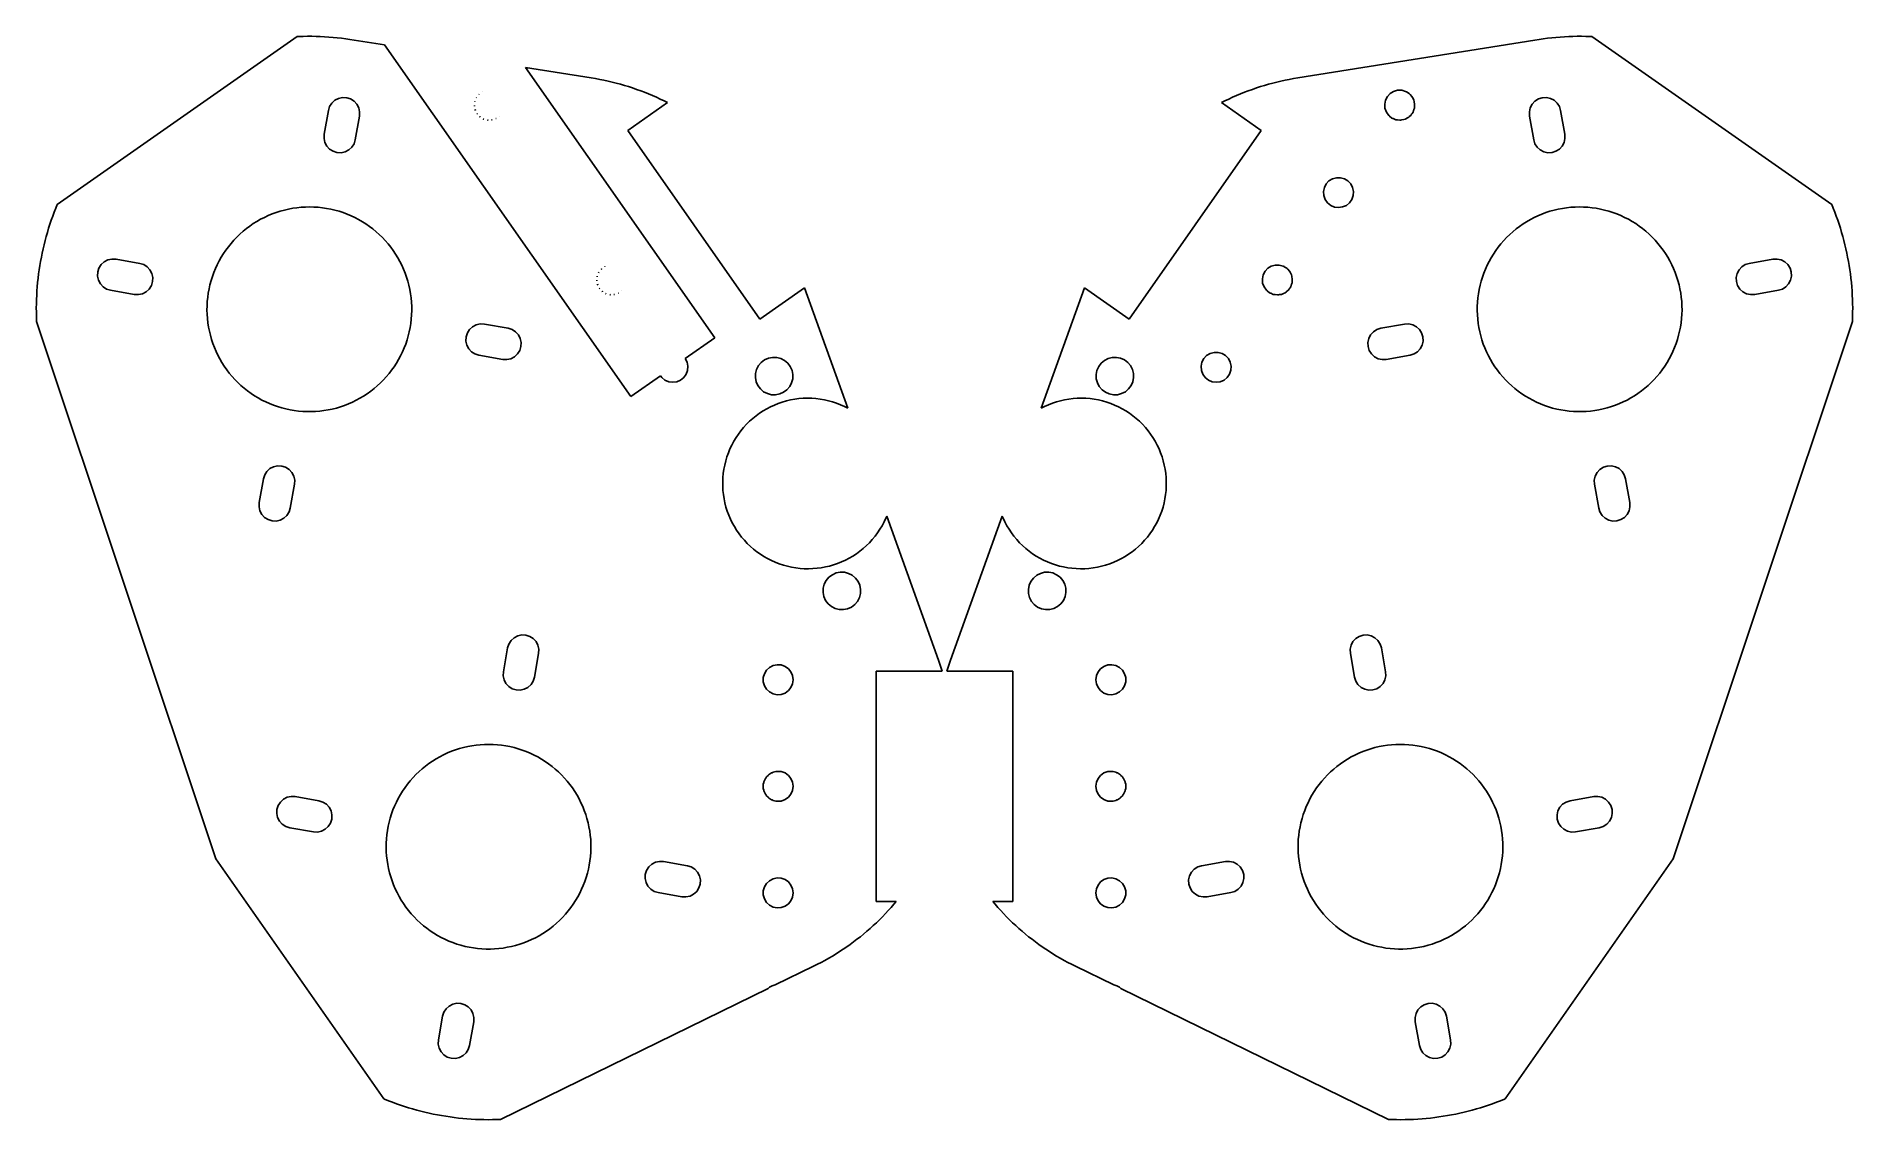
# Model space of a CAD drawing. Header units: metres. Extents: x -106 to 106, y -299 to -172.
import ezdxf

# ---------------------------------------------------------------- set-up
doc = ezdxf.new("R2010")
doc.units = ezdxf.units.M

msp = doc.modelspace()

# ---------------------------------------------------------------- linework, layer by layer
for p, q in [((-75.8574, -172.111), (-103.994, -191.813)), ((-75.6512, -172.102), (-75.8574, -172.111)), ((-75.1525, -172.087), (-75.6512, -172.102)), ((-74.6536, -172.079), (-75.1525, -172.087)), ((-74.1547, -172.08), (-74.6536, -172.079)), ((-73.6559, -172.088), (-74.1547, -172.08)), ((-73.1572, -172.104), (-73.6559, -172.088)), ((-72.6589, -172.128), (-73.1572, -172.104)), ((-72.161, -172.16), (-72.6589, -172.128)), ((-71.6636, -172.199), (-72.161, -172.16)), ((-71.167, -172.246), (-71.6636, -172.199)), ((-70.6711, -172.301), (-71.167, -172.246)), ((-70.1761, -172.364), (-70.6711, -172.301)), ((-69.6822, -172.434), (-70.1761, -172.364)), ((70.1761, -172.364), (69.6822, -172.434)), ((70.6711, -172.301), (70.1761, -172.364)), ((71.167, -172.246), (70.6711, -172.301)), ((71.6636, -172.199), (71.167, -172.246)), ((72.161, -172.16), (71.6636, -172.199)), ((72.6589, -172.128), (72.161, -172.16)), ((73.1572, -172.104), (72.6589, -172.128)), ((73.6559, -172.088), (73.1572, -172.104)), ((74.1547, -172.08), (73.6559, -172.088)), ((74.6536, -172.079), (74.1547, -172.08)), ((75.1525, -172.087), (74.6536, -172.079)), ((75.6512, -172.102), (75.1525, -172.087)), ((75.8574, -172.111), (75.6512, -172.102)), ((103.994, -191.813), (75.8574, -172.111)), ((-69.1894, -172.512), (-69.6822, -172.434)), ((-65.6226, -173.083), (-69.1894, -172.512)), ((-36.7527, -214.314), (-65.6226, -173.083)), ((69.1894, -172.512), (41.3969, -176.963)), ((69.6822, -172.434), (69.1894, -172.512)), ((-41.3969, -176.963), (-49.1231, -175.726)), ((-49.1231, -175.726), (-26.9229, -207.431)), ((-54.1549, -178.605), (-54.1297, -178.59)), ((-54.1365, -178.592), (-54.1549, -178.605)), ((-54.1297, -178.59), (-54.1365, -178.592)), ((-40.9041, -177.042), (-41.3969, -176.963)), ((-40.4126, -177.13), (-40.9041, -177.042)), ((-39.9228, -177.226), (-40.4126, -177.13)), ((-39.4347, -177.331), (-39.9228, -177.226)), ((-38.9484, -177.444), (-39.4347, -177.331)), ((-38.4642, -177.565), (-38.9484, -177.444)), ((-37.9821, -177.695), (-38.4642, -177.565)), ((-37.5023, -177.833), (-37.9821, -177.695)), ((-37.025, -177.979), (-37.5023, -177.833)), ((-36.5503, -178.133), (-37.025, -177.979)), ((-36.0783, -178.296), (-36.5503, -178.133)), ((-35.6091, -178.467), (-36.0783, -178.296)), ((-35.143, -178.645), (-35.6091, -178.467)), ((-34.68, -178.832), (-35.143, -178.645)), ((35.143, -178.645), (34.68, -178.832)), ((35.6091, -178.467), (35.143, -178.645)), ((36.0783, -178.296), (35.6091, -178.467)), ((36.5503, -178.133), (36.0783, -178.296)), ((37.025, -177.979), (36.5503, -178.133)), ((37.5023, -177.833), (37.025, -177.979)), ((37.9821, -177.695), (37.5023, -177.833)), ((38.4642, -177.565), (37.9821, -177.695)), ((38.9484, -177.444), (38.4642, -177.565)), ((39.4347, -177.331), (38.9484, -177.444)), ((39.9228, -177.226), (39.4347, -177.331)), ((40.4126, -177.13), (39.9228, -177.226)), ((40.9041, -177.042), (40.4126, -177.13)), ((41.3969, -176.963), (40.9041, -177.042)), ((51.9052, -179.145), (52.231, -178.793)), ((52.231, -178.793), (52.6396, -178.543)), ((52.6396, -178.543), (53.1007, -178.411)), ((53.1007, -178.411), (53.58, -178.41)), ((53.58, -178.41), (54.042, -178.537)), ((54.042, -178.537), (54.1297, -178.59)), ((54.1297, -178.59), (54.1365, -178.592)), ((54.1365, -178.592), (54.1549, -178.605)), ((54.1549, -178.605), (54.4525, -178.785)), ((54.4525, -178.785), (54.5323, -178.87)), ((-72.6999, -183.563), (-72.2087, -180.777)), ((-72.2087, -180.777), (-72.0635, -180.317)), ((-72.0635, -180.317), (-71.804, -179.91)), ((-71.804, -179.91), (-71.4479, -179.583)), ((-71.4479, -179.583), (-71.0196, -179.36)), ((-71.0196, -179.36), (-70.548, -179.256)), ((-70.548, -179.256), (-70.0656, -179.277)), ((-70.0656, -179.277), (-69.605, -179.422)), ((-69.605, -179.422), (-69.1977, -179.681)), ((-69.1977, -179.681), (-68.8714, -180.038)), ((-68.8714, -180.038), (-68.6484, -180.466)), ((-68.6484, -180.466), (-68.5439, -180.937)), ((-68.5439, -180.937), (-68.5649, -181.42)), ((-55.0919, -180.189), (-55.0956, -180.224)), ((-55.0956, -180.224), (-55.0865, -180.272)), ((-55.0865, -180.272), (-55.0919, -180.189)), ((-55.0493, -179.777), (-55.0333, -179.701)), ((-55.0443, -179.728), (-55.0493, -179.777)), ((-55.0333, -179.701), (-55.0443, -179.728)), ((-55.0125, -180.674), (-55.0052, -180.713)), ((-54.9834, -180.756), (-55.0125, -180.674)), ((-55.0052, -180.713), (-54.9834, -180.756)), ((-54.8727, -179.309), (-54.8417, -179.25)), ((-54.8555, -179.267), (-54.8727, -179.309)), ((-54.8417, -179.25), (-54.8555, -179.267)), ((-54.5679, -178.907), (-54.5323, -178.87)), ((-54.5445, -178.878), (-54.5679, -178.907)), ((-54.5323, -178.87), (-54.5445, -178.878)), ((-37.1156, -183.104), (-32.4747, -179.854)), ((-34.2203, -179.027), (-34.68, -178.832)), ((-33.764, -179.229), (-34.2203, -179.027)), ((-33.3113, -179.439), (-33.764, -179.229)), ((-32.8622, -179.657), (-33.3113, -179.439)), ((-32.4747, -179.854), (-32.8622, -179.657)), ((32.8622, -179.657), (32.4747, -179.854)), ((32.4747, -179.854), (37.1156, -183.104)), ((33.3113, -179.439), (32.8622, -179.657)), ((33.764, -179.229), (33.3113, -179.439)), ((34.2203, -179.027), (33.764, -179.229)), ((34.68, -178.832), (34.2203, -179.027)), ((51.5906, -180.041), (51.6863, -179.571)), ((51.6251, -180.519), (51.5906, -180.041)), ((51.7873, -180.97), (51.6251, -180.519)), ((51.6863, -179.571), (51.9052, -179.145)), ((54.5323, -178.87), (54.5445, -178.878)), ((54.5445, -178.878), (54.5679, -178.907)), ((54.5679, -178.907), (54.7809, -179.134)), ((54.7809, -179.134), (54.8417, -179.25)), ((54.8417, -179.25), (54.8555, -179.267)), ((54.8555, -179.267), (54.8727, -179.309)), ((54.8727, -179.309), (55.0031, -179.558)), ((54.9834, -180.756), (54.9127, -180.958)), ((55.0052, -180.713), (54.9834, -180.756)), ((55.0031, -179.558), (55.0333, -179.701)), ((55.0125, -180.674), (55.0052, -180.713)), ((55.0715, -180.506), (55.0125, -180.674)), ((55.0333, -179.701), (55.0443, -179.728)), ((55.0443, -179.728), (55.0493, -179.777)), ((55.0493, -179.777), (55.1024, -180.027)), ((55.0865, -180.272), (55.0715, -180.506)), ((55.0956, -180.224), (55.0865, -180.272)), ((55.1024, -180.027), (55.0919, -180.189)), ((55.0919, -180.189), (55.0956, -180.224)), ((68.5439, -180.937), (68.6484, -180.466)), ((68.5649, -181.42), (68.5439, -180.937)), ((68.6484, -180.466), (68.8714, -180.038)), ((68.8714, -180.038), (69.1977, -179.681)), ((69.1977, -179.681), (69.605, -179.422)), ((69.605, -179.422), (70.0656, -179.277)), ((70.0656, -179.277), (70.548, -179.256)), ((70.548, -179.256), (71.0196, -179.36)), ((71.0196, -179.36), (71.4479, -179.583)), ((71.4479, -179.583), (71.804, -179.91)), ((71.804, -179.91), (72.0635, -180.317)), ((72.0635, -180.317), (72.2087, -180.777)), ((72.2087, -180.777), (72.6999, -183.563)), ((-68.5649, -181.42), (-69.0561, -184.205)), ((-54.8007, -181.118), (-54.7804, -181.158)), ((-54.7497, -181.191), (-54.8007, -181.118)), ((-54.7804, -181.158), (-54.7497, -181.191)), ((-54.4725, -181.486), (-54.4396, -181.521)), ((-54.4047, -181.542), (-54.4725, -181.486)), ((-54.4396, -181.521), (-54.4047, -181.542)), ((-54.0531, -181.748), (-54.0102, -181.774)), ((-53.9762, -181.782), (-54.0531, -181.748)), ((-54.0102, -181.774), (-53.9762, -181.782)), ((-53.4982, -181.894), (-53.5748, -181.883)), ((-53.5748, -181.883), (-53.5271, -181.895)), ((-53.5271, -181.895), (-53.4982, -181.894)), ((-53.0084, -181.868), (-53.0749, -181.877)), ((-53.0749, -181.877), (-53.0294, -181.875)), ((-53.0294, -181.875), (-53.0084, -181.868)), ((-52.5452, -181.707), (-52.5929, -181.728)), ((-52.5929, -181.728), (-52.5574, -181.716)), ((-52.5574, -181.716), (-52.5452, -181.707)), ((-52.1449, -181.425), (-52.1678, -181.443)), ((-52.1678, -181.443), (-52.1494, -181.43)), ((-52.1494, -181.43), (-52.1449, -181.425)), ((52.0652, -181.36), (51.7873, -180.97)), ((52.1449, -181.425), (52.0652, -181.36)), ((52.1494, -181.43), (52.1449, -181.425)), ((52.1678, -181.443), (52.1494, -181.43)), ((52.4382, -181.661), (52.1678, -181.443)), ((52.5452, -181.707), (52.4382, -181.661)), ((52.5574, -181.716), (52.5452, -181.707)), ((52.5929, -181.728), (52.5574, -181.716)), ((52.8785, -181.851), (52.5929, -181.728)), ((53.0084, -181.868), (52.8785, -181.851)), ((53.0294, -181.875), (53.0084, -181.868)), ((53.0749, -181.877), (53.0294, -181.875)), ((53.3536, -181.914), (53.0749, -181.877)), ((53.4982, -181.894), (53.3536, -181.914)), ((53.5271, -181.895), (53.4982, -181.894)), ((53.5748, -181.883), (53.5271, -181.895)), ((53.8282, -181.847), (53.5748, -181.883)), ((53.9762, -181.782), (53.8282, -181.847)), ((54.0102, -181.774), (53.9762, -181.782)), ((54.0531, -181.748), (54.0102, -181.774)), ((54.2671, -181.654), (54.0531, -181.748)), ((54.4047, -181.542), (54.2671, -181.654)), ((54.4396, -181.521), (54.4047, -181.542)), ((54.4725, -181.486), (54.4396, -181.521)), ((54.6377, -181.351), (54.4725, -181.486)), ((54.7497, -181.191), (54.6377, -181.351)), ((54.7804, -181.158), (54.7497, -181.191)), ((54.8007, -181.118), (54.7804, -181.158)), ((54.9127, -180.958), (54.8007, -181.118)), ((69.0561, -184.205), (68.5649, -181.42)), ((-72.7209, -184.045), (-72.6999, -183.563)), ((-72.6164, -184.517), (-72.7209, -184.045)), ((-72.3934, -184.945), (-72.6164, -184.517)), ((-72.0671, -185.301), (-72.3934, -184.945)), ((-69.4608, -185.073), (-69.8168, -185.4)), ((-69.2013, -184.666), (-69.4608, -185.073)), ((-69.0561, -184.205), (-69.2013, -184.666)), ((-21.6291, -205.221), (-37.1156, -183.104)), ((37.1156, -183.104), (21.6291, -205.221)), ((69.2013, -184.666), (69.0561, -184.205)), ((69.4608, -185.073), (69.2013, -184.666)), ((69.8168, -185.4), (69.4608, -185.073)), ((72.3934, -184.945), (72.0671, -185.301)), ((72.6164, -184.517), (72.3934, -184.945)), ((72.7209, -184.045), (72.6164, -184.517)), ((72.6999, -183.563), (72.7209, -184.045)), ((-71.6598, -185.561), (-72.0671, -185.301)), ((-71.1992, -185.706), (-71.6598, -185.561)), ((-70.7167, -185.727), (-71.1992, -185.706)), ((-70.2452, -185.623), (-70.7167, -185.727)), ((-69.8168, -185.4), (-70.2452, -185.623)), ((70.2452, -185.623), (69.8168, -185.4)), ((70.7167, -185.727), (70.2452, -185.623)), ((71.1992, -185.706), (70.7167, -185.727)), ((71.6598, -185.561), (71.1992, -185.706)), ((72.0671, -185.301), (71.6598, -185.561)), ((44.5166, -189.81), (44.7355, -189.384)), ((44.7355, -189.384), (45.0613, -189.033)), ((45.0613, -189.033), (45.4699, -188.782)), ((45.4699, -188.782), (45.931, -188.651)), ((45.931, -188.651), (46.4102, -188.649)), ((46.4102, -188.649), (46.8723, -188.777)), ((46.8723, -188.777), (47.2827, -189.024)), ((47.2827, -189.024), (47.6112, -189.373)), ((47.6112, -189.373), (47.8333, -189.798)), ((44.4209, -190.28), (44.5166, -189.81)), ((44.4554, -190.758), (44.4209, -190.28)), ((44.6176, -191.209), (44.4554, -190.758)), ((44.8955, -191.6), (44.6176, -191.209)), ((47.743, -191.197), (47.468, -191.59)), ((47.9017, -190.745), (47.743, -191.197)), ((47.8333, -189.798), (47.9326, -190.267)), ((47.9326, -190.267), (47.9017, -190.745)), ((-104.687, -193.637), (-104.846, -194.11)), ((-104.521, -193.167), (-104.687, -193.637)), ((-104.347, -192.699), (-104.521, -193.167)), ((-104.166, -192.234), (-104.347, -192.699)), ((-103.994, -191.813), (-104.166, -192.234)), ((-80.5883, -193.774), (-80.1544, -193.527)), ((-80.1544, -193.527), (-79.7105, -193.299)), ((-79.7105, -193.299), (-79.2575, -193.089)), ((-79.2575, -193.089), (-78.7961, -192.898)), ((-78.7961, -192.898), (-78.3273, -192.726)), ((-78.3273, -192.726), (-77.8517, -192.574)), ((-77.8517, -192.574), (-77.3701, -192.442)), ((-77.3701, -192.442), (-76.8835, -192.33)), ((-76.8835, -192.33), (-76.3927, -192.239)), ((-76.3927, -192.239), (-75.8985, -192.168)), ((-75.8985, -192.168), (-75.4017, -192.117)), ((-75.4017, -192.117), (-74.9034, -192.088)), ((-74.9034, -192.088), (-74.4041, -192.079)), ((-74.4041, -192.079), (-73.905, -192.091)), ((-73.905, -192.091), (-73.4068, -192.123)), ((-73.4068, -192.123), (-72.9103, -192.176)), ((-72.9103, -192.176), (-72.4165, -192.25)), ((-72.4165, -192.25), (-71.9262, -192.345)), ((-71.9262, -192.345), (-71.4403, -192.459)), ((-71.4403, -192.459), (-70.9595, -192.594)), ((-70.9595, -192.594), (-70.4848, -192.749)), ((-70.4848, -192.749), (-70.0169, -192.923)), ((-70.0169, -192.923), (-69.5567, -193.117)), ((-69.5567, -193.117), (-69.1049, -193.329)), ((-69.1049, -193.329), (-68.6624, -193.56)), ((-68.6624, -193.56), (-68.2298, -193.81)), ((45.2685, -191.901), (44.8955, -191.6)), ((45.7088, -192.09), (45.2685, -191.901)), ((46.1839, -192.154), (45.7088, -192.09)), ((46.6585, -192.086), (46.1839, -192.154)), ((47.0974, -191.894), (46.6585, -192.086)), ((47.468, -191.59), (47.0974, -191.894)), ((68.2298, -193.81), (68.6624, -193.56)), ((68.6624, -193.56), (69.1049, -193.329)), ((69.1049, -193.329), (69.5567, -193.117)), ((69.5567, -193.117), (70.0169, -192.923)), ((70.0169, -192.923), (70.4848, -192.749)), ((70.4848, -192.749), (70.9595, -192.594)), ((70.9595, -192.594), (71.4403, -192.459)), ((71.4403, -192.459), (71.9262, -192.345)), ((71.9262, -192.345), (72.4165, -192.25)), ((72.4165, -192.25), (72.9103, -192.176)), ((72.9103, -192.176), (73.4068, -192.123)), ((73.4068, -192.123), (73.905, -192.091)), ((73.905, -192.091), (74.4041, -192.079)), ((74.4041, -192.079), (74.9034, -192.088)), ((74.9034, -192.088), (75.4017, -192.117)), ((75.4017, -192.117), (75.8985, -192.168)), ((75.8985, -192.168), (76.3927, -192.239)), ((76.3927, -192.239), (76.8835, -192.33)), ((76.8835, -192.33), (77.3701, -192.442)), ((77.3701, -192.442), (77.8517, -192.574)), ((77.8517, -192.574), (78.3273, -192.726)), ((78.3273, -192.726), (78.7961, -192.898)), ((78.7961, -192.898), (79.2575, -193.089)), ((79.2575, -193.089), (79.7105, -193.299)), ((79.7105, -193.299), (80.1544, -193.527)), ((80.1544, -193.527), (80.5883, -193.774)), ((104.166, -192.234), (103.994, -191.813)), ((104.347, -192.699), (104.166, -192.234)), ((104.521, -193.167), (104.347, -192.699)), ((104.687, -193.637), (104.521, -193.167)), ((104.846, -194.11), (104.687, -193.637)), ((-105.279, -195.542), (-105.409, -196.024)), ((-105.142, -195.063), (-105.279, -195.542)), ((-104.998, -194.585), (-105.142, -195.063)), ((-104.846, -194.11), (-104.998, -194.585)), ((-83.2885, -195.974), (-82.9437, -195.613)), ((-82.9437, -195.613), (-82.5842, -195.267)), ((-82.5842, -195.267), (-82.2105, -194.935)), ((-82.2105, -194.935), (-81.8235, -194.62)), ((-81.8235, -194.62), (-81.4236, -194.321)), ((-81.4236, -194.321), (-81.0117, -194.039)), ((-81.0117, -194.039), (-80.5883, -193.774)), ((-68.2298, -193.81), (-67.8081, -194.077)), ((-67.8081, -194.077), (-67.3977, -194.362)), ((-67.3977, -194.362), (-66.9996, -194.663)), ((-66.9996, -194.663), (-66.6144, -194.98)), ((-66.6144, -194.98), (-66.2427, -195.314)), ((-66.2427, -195.314), (-65.8852, -195.662)), ((-65.8852, -195.662), (-65.5424, -196.025)), ((65.5424, -196.025), (65.8852, -195.662)), ((65.8852, -195.662), (66.2427, -195.314)), ((66.2427, -195.314), (66.6144, -194.98)), ((66.6144, -194.98), (66.9996, -194.663)), ((66.9996, -194.663), (67.3977, -194.362)), ((67.3977, -194.362), (67.8081, -194.077)), ((67.8081, -194.077), (68.2298, -193.81)), ((80.5883, -193.774), (81.0117, -194.039)), ((81.0117, -194.039), (81.4236, -194.321)), ((81.4236, -194.321), (81.8235, -194.62)), ((81.8235, -194.62), (82.2105, -194.935)), ((82.2105, -194.935), (82.5842, -195.267)), ((82.5842, -195.267), (82.9437, -195.613)), ((82.9437, -195.613), (83.2885, -195.974)), ((104.998, -194.585), (104.846, -194.11)), ((105.142, -195.063), (104.998, -194.585)), ((105.279, -195.542), (105.142, -195.063)), ((105.409, -196.024), (105.279, -195.542)), ((-105.85, -197.97), (-105.942, -198.461)), ((-105.751, -197.481), (-105.85, -197.97)), ((-105.645, -196.994), (-105.751, -197.481)), ((-105.53, -196.508), (-105.645, -196.994)), ((-105.409, -196.024), (-105.53, -196.508)), ((-84.7717, -197.977), (-84.5089, -197.552)), ((-84.5089, -197.552), (-84.2287, -197.139)), ((-84.2287, -197.139), (-83.9315, -196.738)), ((-83.9315, -196.738), (-83.618, -196.349)), ((-83.618, -196.349), (-83.2885, -195.974)), ((-65.5424, -196.025), (-65.2151, -196.402)), ((-65.2151, -196.402), (-64.9038, -196.793)), ((-64.9038, -196.793), (-64.609, -197.196)), ((-64.609, -197.196), (-64.3312, -197.611)), ((-64.3312, -197.611), (-64.0709, -198.037)), ((64.0709, -198.037), (64.3312, -197.611)), ((64.3312, -197.611), (64.609, -197.196)), ((64.609, -197.196), (64.9038, -196.793)), ((64.9038, -196.793), (65.2151, -196.402)), ((65.2151, -196.402), (65.5424, -196.025)), ((83.2885, -195.974), (83.618, -196.349)), ((83.618, -196.349), (83.9315, -196.738)), ((83.9315, -196.738), (84.2287, -197.139)), ((84.2287, -197.139), (84.5089, -197.552)), ((84.5089, -197.552), (84.7717, -197.977)), ((105.53, -196.508), (105.409, -196.024)), ((105.645, -196.994), (105.53, -196.508)), ((105.751, -197.481), (105.645, -196.994)), ((105.85, -197.97), (105.751, -197.481)), ((105.942, -198.461), (105.85, -197.97)), ((-106.17, -199.94), (-106.231, -200.435)), ((-106.102, -199.445), (-106.17, -199.94)), ((-106.026, -198.952), (-106.102, -199.445)), ((-105.942, -198.461), (-106.026, -198.952)), ((-99.2618, -200.188), (-99.2407, -199.705)), ((-99.2407, -199.705), (-99.0955, -199.245)), ((-99.0955, -199.245), (-98.836, -198.838)), ((-98.836, -198.838), (-98.4799, -198.511)), ((-98.4799, -198.511), (-98.0516, -198.288)), ((-98.0516, -198.288), (-97.5801, -198.184)), ((-97.5801, -198.184), (-97.0976, -198.205)), ((-97.0976, -198.205), (-94.3121, -198.696)), ((-94.3121, -198.696), (-93.8515, -198.841)), ((-93.8515, -198.841), (-93.4442, -199.101)), ((-93.4442, -199.101), (-93.118, -199.457)), ((-93.118, -199.457), (-92.8949, -199.885)), ((-92.8949, -199.885), (-92.7904, -200.357)), ((-85.8092, -200.243), (-85.6398, -199.773)), ((-85.6398, -199.773), (-85.451, -199.311)), ((-85.451, -199.311), (-85.2431, -198.857)), ((-85.2431, -198.857), (-85.0166, -198.412)), ((-85.0166, -198.412), (-84.7717, -197.977)), ((-64.0709, -198.037), (-63.8285, -198.473)), ((-63.8285, -198.473), (-63.6045, -198.919)), ((-63.6045, -198.919), (-63.3993, -199.375)), ((-63.3993, -199.375), (-63.2131, -199.838)), ((-63.2131, -199.838), (-63.0464, -200.309)), ((-40.5333, -199.788), (-40.5022, -199.729)), ((-40.5161, -199.746), (-40.5333, -199.788)), ((-40.5022, -199.729), (-40.5161, -199.746)), ((-40.2285, -199.386), (-40.1929, -199.348)), ((-40.2051, -199.357), (-40.2285, -199.386)), ((-40.1929, -199.348), (-40.2051, -199.357)), ((-39.8155, -199.084), (-39.7903, -199.069)), ((-39.797, -199.071), (-39.8155, -199.084)), ((-39.7903, -199.069), (-39.797, -199.071)), ((37.2512, -200.52), (37.3469, -200.05)), ((37.3469, -200.05), (37.5658, -199.623)), ((37.5658, -199.623), (37.8916, -199.272)), ((37.8916, -199.272), (38.3002, -199.021)), ((38.3002, -199.021), (38.7612, -198.89)), ((38.7612, -198.89), (39.2406, -198.888)), ((39.2406, -198.888), (39.7026, -199.016)), ((39.7026, -199.016), (39.7903, -199.069)), ((39.7903, -199.069), (39.797, -199.071)), ((39.797, -199.071), (39.8155, -199.084)), ((39.8155, -199.084), (40.113, -199.264)), ((40.113, -199.264), (40.1929, -199.348)), ((40.1929, -199.348), (40.2051, -199.357)), ((40.2051, -199.357), (40.2285, -199.386)), ((40.2285, -199.386), (40.4415, -199.613)), ((40.4415, -199.613), (40.5022, -199.729)), ((40.5022, -199.729), (40.5161, -199.746)), ((40.5161, -199.746), (40.5333, -199.788)), ((40.5333, -199.788), (40.6636, -200.037)), ((40.6636, -200.037), (40.6939, -200.18)), ((63.0464, -200.309), (63.2131, -199.838)), ((63.2131, -199.838), (63.3993, -199.375)), ((63.3993, -199.375), (63.6045, -198.919)), ((63.6045, -198.919), (63.8285, -198.473)), ((63.8285, -198.473), (64.0709, -198.037)), ((84.7717, -197.977), (85.0166, -198.412)), ((85.0166, -198.412), (85.2431, -198.857)), ((85.2431, -198.857), (85.451, -199.311)), ((85.451, -199.311), (85.6398, -199.773)), ((85.6398, -199.773), (85.8092, -200.243)), ((92.7904, -200.357), (92.8949, -199.885)), ((92.8949, -199.885), (93.118, -199.457)), ((93.118, -199.457), (93.4442, -199.101)), ((93.4442, -199.101), (93.8515, -198.841)), ((93.8515, -198.841), (94.3121, -198.696)), ((94.3121, -198.696), (97.0976, -198.205)), ((97.0976, -198.205), (97.5801, -198.184)), ((97.5801, -198.184), (98.0516, -198.288)), ((98.0516, -198.288), (98.4799, -198.511)), ((98.4799, -198.511), (98.836, -198.838)), ((98.836, -198.838), (99.0955, -199.245)), ((99.0955, -199.245), (99.2407, -199.705)), ((99.2407, -199.705), (99.2618, -200.188)), ((106.026, -198.952), (105.942, -198.461)), ((106.102, -199.445), (106.026, -198.952)), ((106.17, -199.94), (106.102, -199.445)), ((106.231, -200.435), (106.17, -199.94)), ((-106.366, -201.925), (-106.396, -202.423)), ((-106.329, -201.428), (-106.366, -201.925)), ((-106.284, -200.931), (-106.329, -201.428)), ((-106.231, -200.435), (-106.284, -200.931)), ((-99.1573, -200.659), (-99.2618, -200.188)), ((-98.9343, -201.088), (-99.1573, -200.659)), ((-98.608, -201.444), (-98.9343, -201.088)), ((-98.2007, -201.703), (-98.608, -201.444)), ((-97.7401, -201.849), (-98.2007, -201.703)), ((-94.9546, -202.34), (-97.7401, -201.849)), ((-93.5723, -202.033), (-94.0006, -202.256)), ((-93.2162, -201.707), (-93.5723, -202.033)), ((-92.9567, -201.3), (-93.2162, -201.707)), ((-92.8115, -200.839), (-92.9567, -201.3)), ((-92.7904, -200.357), (-92.8115, -200.839)), ((-86.3563, -202.674), (-86.2876, -202.18)), ((-86.2876, -202.18), (-86.1983, -201.688)), ((-86.1983, -201.688), (-86.0887, -201.201)), ((-86.0887, -201.201), (-85.9589, -200.719)), ((-85.9589, -200.719), (-85.8092, -200.243)), ((-63.0464, -200.309), (-62.8995, -200.786)), ((-62.8995, -200.786), (-62.7725, -201.269)), ((-62.7725, -201.269), (-62.6657, -201.756)), ((-62.6657, -201.756), (-62.5793, -202.248)), ((-40.7525, -200.667), (-40.7561, -200.702)), ((-40.7561, -200.702), (-40.7471, -200.751)), ((-40.7471, -200.751), (-40.7525, -200.667)), ((-40.7099, -200.256), (-40.6939, -200.18)), ((-40.7048, -200.207), (-40.7099, -200.256)), ((-40.6939, -200.18), (-40.7048, -200.207)), ((-40.6731, -201.152), (-40.6658, -201.192)), ((-40.644, -201.235), (-40.6731, -201.152)), ((-40.6658, -201.192), (-40.644, -201.235)), ((-40.4613, -201.597), (-40.441, -201.637)), ((-40.4103, -201.669), (-40.4613, -201.597)), ((-40.441, -201.637), (-40.4103, -201.669)), ((-40.1331, -201.965), (-40.1002, -202)), ((-40.0653, -202.02), (-40.1331, -201.965)), ((-40.1002, -202), (-40.0653, -202.02)), ((-39.7137, -202.227), (-39.6708, -202.252)), ((-39.6368, -202.261), (-39.7137, -202.227)), ((-38.2058, -202.186), (-38.2535, -202.207)), ((-38.2535, -202.207), (-38.218, -202.195)), ((-38.218, -202.195), (-38.2058, -202.186)), ((-37.8055, -201.903), (-37.8284, -201.922)), ((-37.8284, -201.922), (-37.81, -201.909)), ((-37.81, -201.909), (-37.8055, -201.903)), ((-16.4023, -201.561), (-21.6291, -205.221)), ((-11.3318, -215.658), (-16.4023, -201.561)), ((16.4023, -201.561), (11.3318, -215.658)), ((21.6291, -205.221), (16.4023, -201.561)), ((37.2857, -200.998), (37.2512, -200.52)), ((37.4479, -201.449), (37.2857, -200.998)), ((37.7258, -201.839), (37.4479, -201.449)), ((37.8055, -201.903), (37.7258, -201.839)), ((37.81, -201.909), (37.8055, -201.903)), ((37.8284, -201.922), (37.81, -201.909)), ((38.0988, -202.14), (37.8284, -201.922)), ((38.2058, -202.186), (38.0988, -202.14)), ((38.218, -202.195), (38.2058, -202.186)), ((38.2535, -202.207), (38.218, -202.195)), ((38.5391, -202.329), (38.2535, -202.207)), ((39.7137, -202.227), (39.6708, -202.252)), ((39.9277, -202.133), (39.7137, -202.227)), ((40.0653, -202.02), (39.9277, -202.133)), ((40.1002, -202), (40.0653, -202.02)), ((40.1331, -201.965), (40.1002, -202)), ((40.2983, -201.829), (40.1331, -201.965)), ((40.4103, -201.669), (40.2983, -201.829)), ((40.441, -201.637), (40.4103, -201.669)), ((40.4613, -201.597), (40.441, -201.637)), ((40.5733, -201.437), (40.4613, -201.597)), ((40.644, -201.235), (40.5733, -201.437)), ((40.6658, -201.192), (40.644, -201.235)), ((40.6731, -201.152), (40.6658, -201.192)), ((40.732, -200.985), (40.6731, -201.152)), ((40.6939, -200.18), (40.7048, -200.207)), ((40.7048, -200.207), (40.7099, -200.256)), ((40.7099, -200.256), (40.7629, -200.506)), ((40.7471, -200.751), (40.732, -200.985)), ((40.7561, -200.702), (40.7471, -200.751)), ((40.7629, -200.506), (40.7525, -200.667)), ((40.7525, -200.667), (40.7561, -200.702)), ((62.5793, -202.248), (62.6657, -201.756)), ((62.6657, -201.756), (62.7725, -201.269)), ((62.7725, -201.269), (62.8995, -200.786)), ((62.8995, -200.786), (63.0464, -200.309)), ((85.8092, -200.243), (85.9589, -200.719)), ((85.9589, -200.719), (86.0887, -201.201)), ((86.0887, -201.201), (86.1983, -201.688)), ((86.1983, -201.688), (86.2876, -202.18)), ((86.2876, -202.18), (86.3563, -202.674)), ((92.8115, -200.839), (92.7904, -200.357)), ((92.9567, -201.3), (92.8115, -200.839)), ((93.2162, -201.707), (92.9567, -201.3)), ((93.5723, -202.033), (93.2162, -201.707)), ((94.0006, -202.256), (93.5723, -202.033)), ((97.7401, -201.849), (94.9546, -202.34)), ((98.2007, -201.703), (97.7401, -201.849)), ((98.608, -201.444), (98.2007, -201.703)), ((98.9343, -201.088), (98.608, -201.444)), ((99.1573, -200.659), (98.9343, -201.088)), ((99.2618, -200.188), (99.1573, -200.659)), ((106.284, -200.931), (106.231, -200.435)), ((106.329, -201.428), (106.284, -200.931)), ((106.366, -201.925), (106.329, -201.428)), ((106.396, -202.423), (106.366, -201.925)), ((-106.432, -203.42), (-106.438, -203.919)), ((-106.438, -203.919), (-106.437, -204.418)), ((-106.418, -202.922), (-106.432, -203.42)), ((-106.396, -202.423), (-106.418, -202.922)), ((-94.4721, -202.361), (-94.9546, -202.34)), ((-94.0006, -202.256), (-94.4721, -202.361)), ((-86.4385, -204.169), (-86.4318, -203.67)), ((-86.4243, -204.668), (-86.4385, -204.169)), ((-86.4318, -203.67), (-86.4044, -203.171)), ((-86.4044, -203.171), (-86.3563, -202.674)), ((-62.5793, -202.248), (-62.5134, -202.743)), ((-62.5134, -202.743), (-62.4681, -203.24)), ((-62.4681, -203.24), (-62.4436, -203.739)), ((-62.4399, -204.238), (-62.4569, -204.737)), ((-62.4436, -203.739), (-62.4399, -204.238)), ((-39.6708, -202.252), (-39.6368, -202.261)), ((-39.1588, -202.373), (-39.2354, -202.362)), ((-39.2354, -202.362), (-39.1877, -202.374)), ((-39.1877, -202.374), (-39.1588, -202.373)), ((-38.669, -202.347), (-38.7355, -202.356)), ((-38.7355, -202.356), (-38.69, -202.354)), ((-38.69, -202.354), (-38.669, -202.347)), ((38.669, -202.347), (38.5391, -202.329)), ((38.69, -202.354), (38.669, -202.347)), ((38.7355, -202.356), (38.69, -202.354)), ((39.0142, -202.393), (38.7355, -202.356)), ((39.1588, -202.373), (39.0142, -202.393)), ((39.1877, -202.374), (39.1588, -202.373)), ((39.2354, -202.362), (39.1877, -202.374)), ((39.4888, -202.326), (39.2354, -202.362)), ((39.6368, -202.261), (39.4888, -202.326)), ((39.6708, -202.252), (39.6368, -202.261)), ((62.4399, -204.238), (62.4436, -203.739)), ((62.4569, -204.737), (62.4399, -204.238)), ((62.4436, -203.739), (62.4681, -203.24)), ((62.4681, -203.24), (62.5134, -202.743)), ((62.5134, -202.743), (62.5793, -202.248)), ((86.3563, -202.674), (86.4044, -203.171)), ((86.4044, -203.171), (86.4318, -203.67)), ((86.4385, -204.169), (86.4243, -204.668)), ((86.4318, -203.67), (86.4385, -204.169)), ((94.4721, -202.361), (94.0006, -202.256)), ((94.9546, -202.34), (94.4721, -202.361)), ((106.418, -202.922), (106.396, -202.423)), ((106.432, -203.42), (106.418, -202.922)), ((106.438, -203.919), (106.432, -203.42)), ((106.437, -204.418), (106.438, -203.919)), ((-106.437, -204.418), (-106.428, -204.917)), ((-106.428, -204.917), (-106.411, -205.416)), ((-106.411, -205.416), (-106.407, -205.497)), ((-106.407, -205.497), (-85.4068, -268.497)), ((-86.3895, -205.166), (-86.4243, -204.668)), ((-86.3339, -205.662), (-86.3895, -205.166)), ((-86.2577, -206.156), (-86.3339, -205.662)), ((-86.1611, -206.645), (-86.2577, -206.156)), ((-62.6321, -206.224), (-62.7316, -206.713)), ((-62.5531, -205.731), (-62.6321, -206.224)), ((-62.4947, -205.235), (-62.5531, -205.731)), ((-62.4569, -204.737), (-62.4947, -205.235)), ((-55.9209, -206.858), (-55.6614, -206.45)), ((-55.6614, -206.45), (-55.3054, -206.124)), ((-55.3054, -206.124), (-54.877, -205.901)), ((-54.877, -205.901), (-54.4055, -205.797)), ((-54.4055, -205.797), (-53.923, -205.818)), ((-53.923, -205.818), (-51.1375, -206.309)), ((-51.1375, -206.309), (-50.677, -206.454)), ((-50.677, -206.454), (-50.2696, -206.713)), ((50.2696, -206.713), (50.677, -206.454)), ((50.677, -206.454), (51.1375, -206.309)), ((51.1375, -206.309), (53.923, -205.818)), ((53.923, -205.818), (54.4055, -205.797)), ((54.4055, -205.797), (54.877, -205.901)), ((54.877, -205.901), (55.3054, -206.124)), ((55.3054, -206.124), (55.6614, -206.45)), ((55.6614, -206.45), (55.9209, -206.858)), ((62.4947, -205.235), (62.4569, -204.737)), ((62.5531, -205.731), (62.4947, -205.235)), ((62.6321, -206.224), (62.5531, -205.731)), ((62.7316, -206.713), (62.6321, -206.224)), ((85.4068, -268.497), (106.407, -205.497)), ((86.2577, -206.156), (86.1611, -206.645)), ((86.3339, -205.662), (86.2577, -206.156)), ((86.3895, -205.166), (86.3339, -205.662)), ((86.4243, -204.668), (86.3895, -205.166)), ((106.407, -205.497), (106.411, -205.416)), ((106.411, -205.416), (106.428, -204.917)), ((106.428, -204.917), (106.437, -204.418)), ((-86.0442, -207.131), (-86.1611, -206.645)), ((-85.9072, -207.611), (-86.0442, -207.131)), ((-85.7503, -208.085), (-85.9072, -207.611)), ((-85.5738, -208.552), (-85.7503, -208.085)), ((-85.3781, -209.011), (-85.5738, -208.552)), ((-63.3298, -208.616), (-63.5282, -209.075)), ((-63.1507, -208.15), (-63.3298, -208.616)), ((-62.9911, -207.677), (-63.1507, -208.15)), ((-62.8513, -207.198), (-62.9911, -207.677)), ((-62.7316, -206.713), (-62.8513, -207.198)), ((-56.0872, -207.801), (-56.0661, -207.318)), ((-55.9827, -208.272), (-56.0872, -207.801)), ((-56.0661, -207.318), (-55.9209, -206.858)), ((-55.7597, -208.701), (-55.9827, -208.272)), ((-50.2696, -206.713), (-49.9434, -207.07)), ((-49.9434, -207.07), (-49.7204, -207.498)), ((-49.6369, -208.452), (-49.7821, -208.913)), ((-49.7204, -207.498), (-49.6158, -207.969)), ((-49.6158, -207.969), (-49.6369, -208.452)), ((-26.9229, -207.431), (-30.3961, -209.863)), ((49.6158, -207.969), (49.7204, -207.498)), ((49.6369, -208.452), (49.6158, -207.969)), ((49.7821, -208.913), (49.6369, -208.452)), ((49.7204, -207.498), (49.9434, -207.07)), ((49.9434, -207.07), (50.2696, -206.713)), ((55.9827, -208.272), (55.7597, -208.701)), ((55.9209, -206.858), (56.0661, -207.318)), ((56.0872, -207.801), (55.9827, -208.272)), ((56.0661, -207.318), (56.0872, -207.801)), ((62.8513, -207.198), (62.7316, -206.713)), ((62.9911, -207.677), (62.8513, -207.198)), ((63.1507, -208.15), (62.9911, -207.677)), ((63.3298, -208.616), (63.1507, -208.15)), ((63.5282, -209.075), (63.3298, -208.616)), ((85.5738, -208.552), (85.3781, -209.011)), ((85.7503, -208.085), (85.5738, -208.552)), ((85.9072, -207.611), (85.7503, -208.085)), ((86.0442, -207.131), (85.9072, -207.611)), ((86.1611, -206.645), (86.0442, -207.131)), ((-85.1634, -209.462), (-85.3781, -209.011)), ((-84.9302, -209.904), (-85.1634, -209.462)), ((-84.6788, -210.335), (-84.9302, -209.904)), ((-84.4097, -210.756), (-84.6788, -210.335)), ((-64.2351, -210.394), (-64.5067, -210.813)), ((-63.9812, -209.964), (-64.2351, -210.394)), ((-63.7455, -209.524), (-63.9812, -209.964)), ((-63.5282, -209.075), (-63.7455, -209.524)), ((-55.4334, -209.057), (-55.7597, -208.701)), ((-55.0261, -209.316), (-55.4334, -209.057)), ((-54.5655, -209.461), (-55.0261, -209.316)), ((-51.78, -209.953), (-54.5655, -209.461)), ((-51.2976, -209.974), (-51.78, -209.953)), ((-50.826, -209.869), (-51.2976, -209.974)), ((-50.3977, -209.646), (-50.826, -209.869)), ((-50.0416, -209.32), (-50.3977, -209.646)), ((-49.7821, -208.913), (-50.0416, -209.32)), ((-30.3961, -209.863), (-30.1772, -210.289)), ((-30.1772, -210.289), (-30.0815, -210.759)), ((-22.0222, -211.12), (-21.7947, -210.683)), ((-21.7947, -210.683), (-21.4757, -210.308)), ((-21.4757, -210.308), (-21.0812, -210.013)), ((-21.0812, -210.013), (-20.6309, -209.813)), ((-20.6309, -209.813), (-20.1474, -209.718)), ((-20.1474, -209.718), (-19.655, -209.734)), ((-19.655, -209.734), (-19.1783, -209.858)), ((-19.1783, -209.858), (-18.7414, -210.086)), ((-18.7414, -210.086), (-18.366, -210.405)), ((-18.366, -210.405), (-18.071, -210.799)), ((18.071, -210.799), (18.366, -210.405)), ((18.366, -210.405), (18.7414, -210.086)), ((18.7414, -210.086), (19.1783, -209.858)), ((19.1783, -209.858), (19.655, -209.734)), ((19.655, -209.734), (20.1474, -209.718)), ((20.1474, -209.718), (20.6309, -209.813)), ((20.6309, -209.813), (21.0812, -210.013)), ((21.0812, -210.013), (21.4757, -210.308)), ((21.4757, -210.308), (21.7947, -210.683)), ((21.7947, -210.683), (22.0222, -211.12)), ((30.0815, -210.759), (30.1772, -210.289)), ((30.1772, -210.289), (30.3961, -209.863)), ((30.3961, -209.863), (30.7219, -209.511)), ((30.7219, -209.511), (31.1305, -209.261)), ((31.1305, -209.261), (31.5915, -209.13)), ((31.5915, -209.13), (32.0708, -209.128)), ((32.0708, -209.128), (32.5329, -209.255)), ((32.5329, -209.255), (32.9433, -209.503)), ((32.9433, -209.503), (33.2718, -209.852)), ((33.2718, -209.852), (33.4939, -210.277)), ((33.4939, -210.277), (33.5932, -210.746)), ((33.5932, -210.746), (33.5623, -211.224)), ((50.0416, -209.32), (49.7821, -208.913)), ((50.3977, -209.646), (50.0416, -209.32)), ((50.826, -209.869), (50.3977, -209.646)), ((51.2976, -209.974), (50.826, -209.869)), ((51.78, -209.953), (51.2976, -209.974)), ((54.5655, -209.461), (51.78, -209.953)), ((55.0261, -209.316), (54.5655, -209.461)), ((55.4334, -209.057), (55.0261, -209.316)), ((55.7597, -208.701), (55.4334, -209.057)), ((63.7455, -209.524), (63.5282, -209.075)), ((63.9812, -209.964), (63.7455, -209.524)), ((64.2351, -210.394), (63.9812, -209.964)), ((64.5067, -210.813), (64.2351, -210.394)), ((84.6788, -210.335), (84.4097, -210.756)), ((84.9302, -209.904), (84.6788, -210.335)), ((85.1634, -209.462), (84.9302, -209.904)), ((85.3781, -209.011), (85.1634, -209.462)), ((-84.1233, -211.165), (-84.4097, -210.756)), ((-83.8202, -211.561), (-84.1233, -211.165)), ((-83.5008, -211.945), (-83.8202, -211.561)), ((-83.1657, -212.315), (-83.5008, -211.945)), ((-82.8155, -212.671), (-83.1657, -212.315)), ((-82.4509, -213.012), (-82.8155, -212.671)), ((-66.1119, -212.719), (-66.4785, -213.058)), ((-65.7597, -212.366), (-66.1119, -212.719)), ((-65.4225, -211.997), (-65.7597, -212.366)), ((-65.1009, -211.615), (-65.4225, -211.997)), ((-64.7954, -211.22), (-65.1009, -211.615)), ((-64.5067, -210.813), (-64.7954, -211.22)), ((-33.2661, -211.872), (-36.7527, -214.314)), ((-33.1286, -212.069), (-33.2661, -211.872)), ((-32.758, -212.373), (-33.1286, -212.069)), ((-32.3191, -212.565), (-32.758, -212.373)), ((-31.8445, -212.632), (-32.3191, -212.565)), ((-31.3694, -212.569), (-31.8445, -212.632)), ((-30.929, -212.38), (-31.3694, -212.569)), ((-30.5561, -212.079), (-30.929, -212.38)), ((-30.2782, -211.688), (-30.5561, -212.079)), ((-30.116, -211.237), (-30.2782, -211.688)), ((-30.0815, -210.759), (-30.116, -211.237)), ((-22.1621, -212.089), (-22.1467, -211.597)), ((-22.0675, -212.572), (-22.1621, -212.089)), ((-22.1467, -211.597), (-22.0222, -211.12)), ((-21.8677, -213.023), (-22.0675, -212.572)), ((-17.9164, -212.702), (-18.1439, -213.139)), ((-18.071, -210.799), (-17.8711, -211.249)), ((-17.7919, -212.225), (-17.9164, -212.702)), ((-17.8711, -211.249), (-17.7765, -211.733)), ((-17.7765, -211.733), (-17.7919, -212.225)), ((17.7765, -211.733), (17.8711, -211.249)), ((17.7919, -212.225), (17.7765, -211.733)), ((17.9164, -212.702), (17.7919, -212.225)), ((17.8711, -211.249), (18.071, -210.799)), ((18.1439, -213.139), (17.9164, -212.702)), ((22.0675, -212.572), (21.8677, -213.023)), ((22.0222, -211.12), (22.1467, -211.597)), ((22.1621, -212.089), (22.0675, -212.572)), ((22.1467, -211.597), (22.1621, -212.089)), ((30.116, -211.237), (30.0815, -210.759)), ((30.2782, -211.688), (30.116, -211.237)), ((30.5561, -212.079), (30.2782, -211.688)), ((30.929, -212.38), (30.5561, -212.079)), ((31.3694, -212.569), (30.929, -212.38)), ((31.8445, -212.632), (31.3694, -212.569)), ((32.3191, -212.565), (31.8445, -212.632)), ((32.758, -212.373), (32.3191, -212.565)), ((33.1286, -212.069), (32.758, -212.373)), ((33.4035, -211.676), (33.1286, -212.069)), ((33.5623, -211.224), (33.4035, -211.676)), ((64.7954, -211.22), (64.5067, -210.813)), ((65.1009, -211.615), (64.7954, -211.22)), ((65.4225, -211.997), (65.1009, -211.615)), ((65.7597, -212.366), (65.4225, -211.997)), ((66.1119, -212.719), (65.7597, -212.366)), ((66.4785, -213.058), (66.1119, -212.719)), ((82.8155, -212.671), (82.4509, -213.012)), ((83.1657, -212.315), (82.8155, -212.671)), ((83.5008, -211.945), (83.1657, -212.315)), ((83.8202, -211.561), (83.5008, -211.945)), ((84.1233, -211.165), (83.8202, -211.561)), ((84.4097, -210.756), (84.1233, -211.165)), ((-82.0723, -213.338), (-82.4509, -213.012)), ((-81.6805, -213.647), (-82.0723, -213.338)), ((-81.2762, -213.94), (-81.6805, -213.647)), ((-80.8601, -214.216), (-81.2762, -213.94)), ((-80.4328, -214.474), (-80.8601, -214.216)), ((-79.9952, -214.715), (-80.4328, -214.474)), ((-79.5479, -214.937), (-79.9952, -214.715)), ((-79.0918, -215.14), (-79.5479, -214.937)), ((-69.3925, -214.966), (-69.8498, -215.167)), ((-68.944, -214.747), (-69.3925, -214.966)), ((-68.505, -214.509), (-68.944, -214.747)), ((-68.0762, -214.253), (-68.505, -214.509)), ((-67.6585, -213.98), (-68.0762, -214.253)), ((-67.2525, -213.689), (-67.6585, -213.98)), ((-66.859, -213.382), (-67.2525, -213.689)), ((-66.4785, -213.058), (-66.859, -213.382)), ((-21.5727, -213.417), (-21.8677, -213.023)), ((-21.1973, -213.736), (-21.5727, -213.417)), ((-20.7603, -213.964), (-21.1973, -213.736)), ((-20.2836, -214.088), (-20.7603, -213.964)), ((-19.7912, -214.104), (-20.2836, -214.088)), ((-19.3078, -214.009), (-19.7912, -214.104)), ((-19.4787, -215.125), (-19.007, -214.963)), ((-18.8575, -213.809), (-19.3078, -214.009)), ((-19.007, -214.963), (-18.5279, -214.825)), ((-18.4629, -213.514), (-18.8575, -213.809)), ((-18.5279, -214.825), (-18.0425, -214.711)), ((-18.1439, -213.139), (-18.4629, -213.514)), ((-18.0425, -214.711), (-17.552, -214.621)), ((-17.552, -214.621), (-17.0577, -214.556)), ((-17.0577, -214.556), (-16.5607, -214.516)), ((-16.5607, -214.516), (-16.0623, -214.5)), ((-16.0623, -214.5), (-15.5638, -214.51)), ((-15.5638, -214.51), (-15.0664, -214.544)), ((-15.0664, -214.544), (-14.5712, -214.603)), ((-14.5712, -214.603), (-14.0797, -214.686)), ((-14.0797, -214.686), (-13.5929, -214.794)), ((-13.5929, -214.794), (-13.1121, -214.926)), ((-13.1121, -214.926), (-12.6384, -215.082)), ((12.6384, -215.082), (13.1121, -214.926)), ((13.1121, -214.926), (13.5929, -214.794)), ((13.5929, -214.794), (14.0797, -214.686)), ((14.0797, -214.686), (14.5712, -214.603)), ((14.5712, -214.603), (15.0664, -214.544)), ((15.0664, -214.544), (15.5638, -214.51)), ((15.5638, -214.51), (16.0623, -214.5)), ((16.0623, -214.5), (16.5607, -214.516)), ((16.5607, -214.516), (17.0577, -214.556)), ((17.0577, -214.556), (17.552, -214.621)), ((17.552, -214.621), (18.0425, -214.711)), ((18.0425, -214.711), (18.5279, -214.825)), ((18.4629, -213.514), (18.1439, -213.139)), ((18.8575, -213.809), (18.4629, -213.514)), ((18.5279, -214.825), (19.007, -214.963)), ((19.3078, -214.009), (18.8575, -213.809)), ((19.007, -214.963), (19.4787, -215.125)), ((19.7912, -214.104), (19.3078, -214.009)), ((20.2836, -214.088), (19.7912, -214.104)), ((20.7603, -213.964), (20.2836, -214.088)), ((21.1973, -213.736), (20.7603, -213.964)), ((21.5727, -213.417), (21.1973, -213.736)), ((21.8677, -213.023), (21.5727, -213.417)), ((66.859, -213.382), (66.4785, -213.058)), ((67.2525, -213.689), (66.859, -213.382)), ((67.6585, -213.98), (67.2525, -213.689)), ((68.0762, -214.253), (67.6585, -213.98)), ((68.505, -214.509), (68.0762, -214.253)), ((68.944, -214.747), (68.505, -214.509)), ((69.3925, -214.966), (68.944, -214.747)), ((69.8498, -215.167), (69.3925, -214.966)), ((79.5479, -214.937), (79.0918, -215.14)), ((79.9952, -214.715), (79.5479, -214.937)), ((80.4328, -214.474), (79.9952, -214.715)), ((80.8601, -214.216), (80.4328, -214.474)), ((81.2762, -213.94), (80.8601, -214.216)), ((81.6805, -213.647), (81.2762, -213.94)), ((82.0723, -213.338), (81.6805, -213.647)), ((82.4509, -213.012), (82.0723, -213.338)), ((-78.6277, -215.324), (-79.0918, -215.14)), ((-78.1562, -215.488), (-78.6277, -215.324)), ((-77.6784, -215.633), (-78.1562, -215.488)), ((-77.195, -215.758), (-77.6784, -215.633)), ((-76.7067, -215.862), (-77.195, -215.758)), ((-76.2146, -215.947), (-76.7067, -215.862)), ((-75.7194, -216.01), (-76.2146, -215.947)), ((-75.2219, -216.053), (-75.7194, -216.01)), ((-74.7231, -216.075), (-75.2219, -216.053)), ((-74.2238, -216.077), (-74.7231, -216.075)), ((-73.7249, -216.057), (-74.2238, -216.077)), ((-73.2272, -216.017), (-73.7249, -216.057)), ((-72.7317, -215.957), (-73.2272, -216.017)), ((-72.239, -215.875), (-72.7317, -215.957)), ((-71.7502, -215.774), (-72.239, -215.875)), ((-71.2661, -215.652), (-71.7502, -215.774)), ((-70.7874, -215.51), (-71.2661, -215.652)), ((-70.315, -215.348), (-70.7874, -215.51)), ((-69.8498, -215.167), (-70.315, -215.348)), ((-22.8473, -217.212), (-22.4755, -216.88)), ((-22.4755, -216.88), (-22.0876, -216.566)), ((-22.0876, -216.566), (-21.6846, -216.273)), ((-21.6846, -216.273), (-21.2674, -216)), ((-21.2674, -216), (-20.8372, -215.748)), ((-20.8372, -215.748), (-20.3949, -215.518)), ((-20.3949, -215.518), (-19.9417, -215.31)), ((-19.9417, -215.31), (-19.4787, -215.125)), ((-12.6384, -215.082), (-12.1732, -215.261)), ((-12.1732, -215.261), (-11.7174, -215.463)), ((-11.7174, -215.463), (-11.3318, -215.658)), ((11.3318, -215.658), (11.7174, -215.463)), ((11.7174, -215.463), (12.1732, -215.261)), ((12.1732, -215.261), (12.6384, -215.082)), ((19.4787, -215.125), (19.9417, -215.31)), ((19.9417, -215.31), (20.3949, -215.518)), ((20.3949, -215.518), (20.8372, -215.748)), ((20.8372, -215.748), (21.2674, -216)), ((21.2674, -216), (21.6846, -216.273)), ((21.6846, -216.273), (22.0876, -216.566)), ((22.0876, -216.566), (22.4755, -216.88)), ((22.4755, -216.88), (22.8473, -217.212)), ((70.315, -215.348), (69.8498, -215.167)), ((70.7874, -215.51), (70.315, -215.348)), ((71.2661, -215.652), (70.7874, -215.51)), ((71.7502, -215.774), (71.2661, -215.652)), ((72.239, -215.875), (71.7502, -215.774)), ((72.7317, -215.957), (72.239, -215.875)), ((73.2272, -216.017), (72.7317, -215.957)), ((73.7249, -216.057), (73.2272, -216.017)), ((74.2238, -216.077), (73.7249, -216.057)), ((74.7231, -216.075), (74.2238, -216.077)), ((75.2219, -216.053), (74.7231, -216.075)), ((75.7194, -216.01), (75.2219, -216.053)), ((76.2146, -215.947), (75.7194, -216.01)), ((76.7067, -215.862), (76.2146, -215.947)), ((77.195, -215.758), (76.7067, -215.862)), ((77.6784, -215.633), (77.195, -215.758)), ((78.1562, -215.488), (77.6784, -215.633)), ((78.6277, -215.324), (78.1562, -215.488)), ((79.0918, -215.14), (78.6277, -215.324)), ((-24.6912, -219.554), (-24.4339, -219.127)), ((-24.4339, -219.127), (-24.1556, -218.713)), ((-24.1556, -218.713), (-23.857, -218.314)), ((-23.857, -218.314), (-23.5389, -217.93)), ((-23.5389, -217.93), (-23.202, -217.562)), ((-23.202, -217.562), (-22.8473, -217.212)), ((22.8473, -217.212), (23.202, -217.562)), ((23.202, -217.562), (23.5389, -217.93)), ((23.5389, -217.93), (23.857, -218.314)), ((23.857, -218.314), (24.1556, -218.713)), ((24.1556, -218.713), (24.4339, -219.127)), ((24.4339, -219.127), (24.6912, -219.554)), ((-25.6429, -221.852), (-25.4989, -221.374)), ((-25.4989, -221.374), (-25.3313, -220.905)), ((-25.3313, -220.905), (-25.1405, -220.444)), ((-25.1405, -220.444), (-24.927, -219.993)), ((-24.927, -219.993), (-24.6912, -219.554)), ((24.6912, -219.554), (24.927, -219.993)), ((24.927, -219.993), (25.1405, -220.444)), ((25.1405, -220.444), (25.3313, -220.905)), ((25.3313, -220.905), (25.4989, -221.374)), ((25.4989, -221.374), (25.6429, -221.852)), ((-79.8215, -223.952), (-79.6763, -223.491)), ((-79.6763, -223.491), (-79.4168, -223.084)), ((-79.4168, -223.084), (-79.0608, -222.758)), ((-79.0608, -222.758), (-78.6324, -222.535)), ((-78.6324, -222.535), (-78.1609, -222.43)), ((-78.1609, -222.43), (-77.6784, -222.451)), ((-77.6784, -222.451), (-77.2178, -222.597)), ((-77.2178, -222.597), (-76.8105, -222.856)), ((-76.8105, -222.856), (-76.4842, -223.212)), ((-76.4842, -223.212), (-76.2612, -223.641)), ((-25.9765, -223.815), (-25.9299, -223.318)), ((-25.9299, -223.318), (-25.8587, -222.825)), ((-25.8587, -222.825), (-25.763, -222.336)), ((-25.763, -222.336), (-25.6429, -221.852)), ((25.6429, -221.852), (25.763, -222.336)), ((25.763, -222.336), (25.8587, -222.825)), ((25.8587, -222.825), (25.9299, -223.318)), ((25.9299, -223.318), (25.9765, -223.815)), ((76.2612, -223.641), (76.4842, -223.212)), ((76.4842, -223.212), (76.8105, -222.856)), ((76.8105, -222.856), (77.2178, -222.597)), ((77.2178, -222.597), (77.6784, -222.451)), ((77.6784, -222.451), (78.1609, -222.43)), ((78.1609, -222.43), (78.6324, -222.535)), ((78.6324, -222.535), (79.0608, -222.758)), ((79.0608, -222.758), (79.4168, -223.084)), ((79.4168, -223.084), (79.6763, -223.491)), ((79.6763, -223.491), (79.8215, -223.952)), ((-80.3127, -226.737), (-79.8215, -223.952)), ((-76.1778, -224.594), (-76.6689, -227.38)), ((-76.2612, -223.641), (-76.1567, -224.112)), ((-76.1567, -224.112), (-76.1778, -224.594)), ((-25.9982, -224.313), (-25.9765, -223.815)), ((-25.9951, -224.812), (-25.9982, -224.313)), ((-25.9672, -225.309), (-25.9951, -224.812)), ((-25.9144, -225.805), (-25.9672, -225.309)), ((25.9672, -225.309), (25.9144, -225.805)), ((25.9951, -224.812), (25.9672, -225.309)), ((25.9765, -223.815), (25.9982, -224.313)), ((25.9982, -224.313), (25.9951, -224.812)), ((76.1567, -224.112), (76.2612, -223.641)), ((76.1778, -224.594), (76.1567, -224.112)), ((76.6689, -227.38), (76.1778, -224.594)), ((79.8215, -223.952), (80.3127, -226.737)), ((-80.3338, -227.22), (-80.3127, -226.737)), ((-80.2292, -227.691), (-80.3338, -227.22)), ((-80.0062, -228.12), (-80.2292, -227.691)), ((-76.6689, -227.38), (-76.8141, -227.841)), ((-25.8371, -226.298), (-25.9144, -225.805)), ((-25.7352, -226.786), (-25.8371, -226.298)), ((-25.6092, -227.268), (-25.7352, -226.786)), ((-25.4592, -227.744), (-25.6092, -227.268)), ((-25.2858, -228.211), (-25.4592, -227.744)), ((25.4592, -227.744), (25.2858, -228.211)), ((25.6092, -227.268), (25.4592, -227.744)), ((25.7352, -226.786), (25.6092, -227.268)), ((25.8371, -226.298), (25.7352, -226.786)), ((25.9144, -225.805), (25.8371, -226.298)), ((76.8141, -227.841), (76.6689, -227.38)), ((80.2292, -227.691), (80.0062, -228.12)), ((80.3338, -227.22), (80.2292, -227.691)), ((80.3127, -226.737), (80.3338, -227.22)), ((-79.68, -228.476), (-80.0062, -228.12)), ((-79.2727, -228.735), (-79.68, -228.476)), ((-78.8121, -228.881), (-79.2727, -228.735)), ((-78.3296, -228.902), (-78.8121, -228.881)), ((-77.8581, -228.797), (-78.3296, -228.902)), ((-77.4297, -228.574), (-77.8581, -228.797)), ((-77.0736, -228.248), (-77.4297, -228.574)), ((-76.8141, -227.841), (-77.0736, -228.248)), ((-25.0892, -228.67), (-25.2858, -228.211)), ((-24.8701, -229.117), (-25.0892, -228.67)), ((-24.6289, -229.554), (-24.8701, -229.117)), ((-24.3663, -229.978), (-24.6289, -229.554)), ((-7.5661, -229.873), (-7.8444, -230.287)), ((-7.3087, -229.446), (-7.5661, -229.873)), ((-7.073, -229.007), (-7.3087, -229.446)), ((-6.8595, -228.556), (-7.073, -229.007)), ((-6.7702, -228.34), (-6.8595, -228.556)), ((-0.7018, -245.212), (-6.7702, -228.34)), ((6.7702, -228.34), (0.7018, -245.212)), ((6.8595, -228.556), (6.7702, -228.34)), ((7.073, -229.007), (6.8595, -228.556)), ((7.3087, -229.446), (7.073, -229.007)), ((7.5661, -229.873), (7.3087, -229.446)), ((7.8444, -230.287), (7.5661, -229.873)), ((24.6289, -229.554), (24.3663, -229.978)), ((24.8701, -229.117), (24.6289, -229.554)), ((25.0892, -228.67), (24.8701, -229.117)), ((25.2858, -228.211), (25.0892, -228.67)), ((77.0736, -228.248), (76.8141, -227.841)), ((77.4297, -228.574), (77.0736, -228.248)), ((77.8581, -228.797), (77.4297, -228.574)), ((78.3296, -228.902), (77.8581, -228.797)), ((78.8121, -228.881), (78.3296, -228.902)), ((79.2727, -228.735), (78.8121, -228.881)), ((79.68, -228.476), (79.2727, -228.735)), ((80.0062, -228.12), (79.68, -228.476)), ((-24.0828, -230.388), (-24.3663, -229.978)), ((-23.7793, -230.784), (-24.0828, -230.388)), ((-23.4564, -231.163), (-23.7793, -230.784)), ((-23.115, -231.527), (-23.4564, -231.163)), ((-22.7559, -231.873), (-23.115, -231.527)), ((-22.38, -232.2), (-22.7559, -231.873)), ((-9.1527, -231.788), (-9.5245, -232.12)), ((-8.7979, -231.438), (-9.1527, -231.788)), ((-8.4611, -231.07), (-8.7979, -231.438)), ((-8.143, -230.686), (-8.4611, -231.07)), ((-7.8444, -230.287), (-8.143, -230.686)), ((8.143, -230.686), (7.8444, -230.287)), ((8.4611, -231.07), (8.143, -230.686)), ((8.7979, -231.438), (8.4611, -231.07)), ((9.1527, -231.788), (8.7979, -231.438)), ((9.5245, -232.12), (9.1527, -231.788)), ((22.7559, -231.873), (22.38, -232.2)), ((23.115, -231.527), (22.7559, -231.873)), ((23.4564, -231.163), (23.115, -231.527)), ((23.7793, -230.784), (23.4564, -231.163)), ((24.0828, -230.388), (23.7793, -230.784)), ((24.3663, -229.978), (24.0828, -230.388)), ((-21.9882, -232.509), (-22.38, -232.2)), ((-21.5816, -232.797), (-21.9882, -232.509)), ((-21.1611, -233.065), (-21.5816, -232.797)), ((-20.7277, -233.312), (-21.1611, -233.065)), ((-20.2826, -233.537), (-20.7277, -233.312)), ((-19.8268, -233.739), (-20.2826, -233.537)), ((-19.3616, -233.918), (-19.8268, -233.739)), ((-18.8879, -234.074), (-19.3616, -233.918)), ((-18.4071, -234.206), (-18.8879, -234.074)), ((-12.9929, -234.037), (-13.4721, -234.175)), ((-12.5213, -233.875), (-12.9929, -234.037)), ((-12.0583, -233.69), (-12.5213, -233.875)), ((-11.6051, -233.482), (-12.0583, -233.69)), ((-11.1628, -233.252), (-11.6051, -233.482)), ((-10.7326, -233), (-11.1628, -233.252)), ((-10.3154, -232.727), (-10.7326, -233)), ((-9.9124, -232.434), (-10.3154, -232.727)), ((-9.5245, -232.12), (-9.9124, -232.434)), ((9.9124, -232.434), (9.5245, -232.12)), ((10.3154, -232.727), (9.9124, -232.434)), ((10.7326, -233), (10.3154, -232.727)), ((11.1628, -233.252), (10.7326, -233)), ((11.6051, -233.482), (11.1628, -233.252)), ((12.0583, -233.69), (11.6051, -233.482)), ((12.5213, -233.875), (12.0583, -233.69)), ((12.9929, -234.037), (12.5213, -233.875)), ((13.4721, -234.175), (12.9929, -234.037)), ((18.8879, -234.074), (18.4071, -234.206)), ((19.3616, -233.918), (18.8879, -234.074)), ((19.8268, -233.739), (19.3616, -233.918)), ((20.2826, -233.537), (19.8268, -233.739)), ((20.7277, -233.312), (20.2826, -233.537)), ((21.1611, -233.065), (20.7277, -233.312)), ((21.5816, -232.797), (21.1611, -233.065)), ((21.9882, -232.509), (21.5816, -232.797)), ((22.38, -232.2), (21.9882, -232.509)), ((-17.9203, -234.314), (-18.4071, -234.206)), ((-17.4288, -234.397), (-17.9203, -234.314)), ((-16.9336, -234.456), (-17.4288, -234.397)), ((-16.4362, -234.49), (-16.9336, -234.456)), ((-15.9377, -234.5), (-16.4362, -234.49)), ((-15.4393, -234.484), (-15.9377, -234.5)), ((-14.9423, -234.444), (-15.4393, -234.484)), ((-14.448, -234.379), (-14.9423, -234.444)), ((-13.9575, -234.289), (-14.448, -234.379)), ((-14.0836, -236.298), (-13.8561, -235.861)), ((-13.4721, -234.175), (-13.9575, -234.289)), ((-13.8561, -235.861), (-13.5371, -235.486)), ((-13.5371, -235.486), (-13.1425, -235.191)), ((-13.1425, -235.191), (-12.6922, -234.991)), ((-12.6922, -234.991), (-12.2088, -234.896)), ((-12.2088, -234.896), (-11.7164, -234.912)), ((-11.7164, -234.912), (-11.2397, -235.036)), ((-11.2397, -235.036), (-10.8027, -235.264)), ((-10.8027, -235.264), (-10.4273, -235.583)), ((-10.4273, -235.583), (-10.1323, -235.977)), ((-10.1323, -235.977), (-9.9325, -236.428)), ((9.9325, -236.428), (10.1323, -235.977)), ((10.1323, -235.977), (10.4273, -235.583)), ((10.4273, -235.583), (10.8027, -235.264)), ((10.8027, -235.264), (11.2397, -235.036)), ((11.2397, -235.036), (11.7164, -234.912)), ((11.7164, -234.912), (12.2088, -234.896)), ((12.2088, -234.896), (12.6922, -234.991)), ((12.6922, -234.991), (13.1425, -235.191)), ((13.1425, -235.191), (13.5371, -235.486)), ((13.9575, -234.289), (13.4721, -234.175)), ((13.5371, -235.486), (13.8561, -235.861)), ((13.8561, -235.861), (14.0836, -236.298)), ((14.448, -234.379), (13.9575, -234.289)), ((14.9423, -234.444), (14.448, -234.379)), ((15.4393, -234.484), (14.9423, -234.444)), ((15.9377, -234.5), (15.4393, -234.484)), ((16.4362, -234.49), (15.9377, -234.5)), ((16.9336, -234.456), (16.4362, -234.49)), ((17.4288, -234.397), (16.9336, -234.456)), ((17.9203, -234.314), (17.4288, -234.397)), ((18.4071, -234.206), (17.9203, -234.314)), ((-14.2234, -237.267), (-14.2081, -236.775)), ((-14.1289, -237.751), (-14.2234, -237.267)), ((-14.2081, -236.775), (-14.0836, -236.298)), ((-13.929, -238.201), (-14.1289, -237.751)), ((-13.634, -238.595), (-13.929, -238.201)), ((-10.2053, -238.317), (-10.5243, -238.692)), ((-9.9778, -237.88), (-10.2053, -238.317)), ((-9.8532, -237.403), (-9.9778, -237.88)), ((-9.9325, -236.428), (-9.8379, -236.911)), ((-9.8379, -236.911), (-9.8532, -237.403)), ((9.8379, -236.911), (9.9325, -236.428)), ((9.8532, -237.403), (9.8379, -236.911)), ((9.9778, -237.88), (9.8532, -237.403)), ((10.2053, -238.317), (9.9778, -237.88)), ((10.5243, -238.692), (10.2053, -238.317)), ((13.929, -238.201), (13.634, -238.595)), ((14.1289, -237.751), (13.929, -238.201)), ((14.0836, -236.298), (14.2081, -236.775)), ((14.2234, -237.267), (14.1289, -237.751)), ((14.2081, -236.775), (14.2234, -237.267)), ((-13.2586, -238.914), (-13.634, -238.595)), ((-12.8216, -239.142), (-13.2586, -238.914)), ((-12.345, -239.266), (-12.8216, -239.142)), ((-11.8526, -239.282), (-12.345, -239.266)), ((-11.3691, -239.187), (-11.8526, -239.282)), ((-10.9188, -238.987), (-11.3691, -239.187)), ((-10.5243, -238.692), (-10.9188, -238.987)), ((10.9188, -238.987), (10.5243, -238.692)), ((11.3691, -239.187), (10.9188, -238.987)), ((11.8526, -239.282), (11.3691, -239.187)), ((12.345, -239.266), (11.8526, -239.282)), ((12.8216, -239.142), (12.345, -239.266)), ((13.2586, -238.914), (12.8216, -239.142)), ((13.634, -238.595), (13.2586, -238.914)), ((-50.804, -242.91), (-50.4479, -242.583)), ((-50.4479, -242.583), (-50.0195, -242.36)), ((-50.0195, -242.36), (-49.548, -242.256)), ((-49.548, -242.256), (-49.0656, -242.277)), ((-49.0656, -242.277), (-48.605, -242.422)), ((-48.605, -242.422), (-48.1977, -242.681)), ((48.1977, -242.681), (48.605, -242.422)), ((48.605, -242.422), (49.0656, -242.277)), ((49.0656, -242.277), (49.548, -242.256)), ((49.548, -242.256), (50.0195, -242.36)), ((50.0195, -242.36), (50.4479, -242.583)), ((50.4479, -242.583), (50.804, -242.91)), ((-51.6999, -246.563), (-51.2087, -243.777)), ((-51.2087, -243.777), (-51.0635, -243.317)), ((-51.0635, -243.317), (-50.804, -242.91)), ((-48.1977, -242.681), (-47.8714, -243.038)), ((-47.5649, -244.42), (-48.0561, -247.205)), ((-47.8714, -243.038), (-47.6484, -243.466)), ((-47.6484, -243.466), (-47.5439, -243.937)), ((-47.5439, -243.937), (-47.5649, -244.42)), ((47.5439, -243.937), (47.6484, -243.466)), ((47.5649, -244.42), (47.5439, -243.937)), ((48.0561, -247.205), (47.5649, -244.42)), ((47.6484, -243.466), (47.8714, -243.038)), ((47.8714, -243.038), (48.1977, -242.681)), ((50.804, -242.91), (51.0635, -243.317)), ((51.0635, -243.317), (51.2087, -243.777)), ((51.2087, -243.777), (51.6999, -246.563)), ((-51.7209, -247.045), (-51.6999, -246.563)), ((-21.2436, -247.26), (-21.1143, -246.799)), ((-21.1143, -246.799), (-20.8652, -246.389)), ((-20.8652, -246.389), (-20.515, -246.062)), ((-20.515, -246.062), (-20.0894, -245.842)), ((-20.0894, -245.842), (-19.6201, -245.744)), ((-19.6201, -245.744), (-19.1419, -245.777)), ((-19.1419, -245.777), (-18.6903, -245.937)), ((-18.6903, -245.937), (-18.2987, -246.214)), ((-18.2987, -246.214), (-17.9962, -246.586)), ((-17.9962, -246.586), (-17.8053, -247.025)), ((-8, -273.5), (-8, -246.5)), ((-8, -246.5), (-0.2746, -246.5)), ((-0.5374, -245.683), (-0.7018, -245.212)), ((-0.381, -246.157), (-0.5374, -245.683)), ((-0.2746, -246.5), (-0.381, -246.157)), ((0.381, -246.157), (0.2746, -246.5)), ((0.2746, -246.5), (8, -246.5)), ((0.5374, -245.683), (0.381, -246.157)), ((0.7018, -245.212), (0.5374, -245.683)), ((8, -246.5), (8, -273.5)), ((17.8053, -247.025), (17.9962, -246.586)), ((17.9962, -246.586), (18.2987, -246.214)), ((18.2987, -246.214), (18.6903, -245.937)), ((18.6903, -245.937), (19.1419, -245.777)), ((19.1419, -245.777), (19.6201, -245.744)), ((19.6201, -245.744), (20.0894, -245.842)), ((20.0894, -245.842), (20.515, -246.062)), ((20.515, -246.062), (20.8652, -246.389)), ((20.8652, -246.389), (21.1143, -246.799)), ((21.1143, -246.799), (21.2436, -247.26)), ((51.6999, -246.563), (51.7209, -247.045)), ((-51.6164, -247.517), (-51.7209, -247.045)), ((-51.3934, -247.945), (-51.6164, -247.517)), ((-51.0671, -248.301), (-51.3934, -247.945)), ((-50.6598, -248.561), (-51.0671, -248.301)), ((-50.1992, -248.706), (-50.6598, -248.561)), ((-49.7167, -248.727), (-50.1992, -248.706)), ((-49.2452, -248.623), (-49.7167, -248.727)), ((-48.8168, -248.4), (-49.2452, -248.623)), ((-48.4608, -248.073), (-48.8168, -248.4)), ((-48.2013, -247.666), (-48.4608, -248.073)), ((-48.0561, -247.205), (-48.2013, -247.666)), ((-21.2436, -247.74), (-21.2436, -247.26)), ((-21.1143, -248.201), (-21.2436, -247.74)), ((-20.8652, -248.611), (-21.1143, -248.201)), ((-20.515, -248.938), (-20.8652, -248.611)), ((-20.0894, -249.158), (-20.515, -248.938)), ((-18.6903, -249.063), (-19.1419, -249.223)), ((-18.2987, -248.786), (-18.6903, -249.063)), ((-17.9962, -248.414), (-18.2987, -248.786)), ((-17.8053, -247.975), (-17.9962, -248.414)), ((-17.8053, -247.025), (-17.74, -247.5)), ((-17.74, -247.5), (-17.8053, -247.975)), ((17.74, -247.5), (17.8053, -247.025)), ((17.8053, -247.975), (17.74, -247.5)), ((17.9962, -248.414), (17.8053, -247.975)), ((18.2987, -248.786), (17.9962, -248.414)), ((18.6903, -249.063), (18.2987, -248.786)), ((19.1419, -249.223), (18.6903, -249.063)), ((20.515, -248.938), (20.0894, -249.158)), ((20.8652, -248.611), (20.515, -248.938)), ((21.1143, -248.201), (20.8652, -248.611)), ((21.2436, -247.74), (21.1143, -248.201)), ((21.2436, -247.26), (21.2436, -247.74)), ((48.2013, -247.666), (48.0561, -247.205)), ((48.4608, -248.073), (48.2013, -247.666)), ((48.8168, -248.4), (48.4608, -248.073)), ((49.2452, -248.623), (48.8168, -248.4)), ((49.7167, -248.727), (49.2452, -248.623)), ((50.1992, -248.706), (49.7167, -248.727)), ((50.6598, -248.561), (50.1992, -248.706)), ((51.0671, -248.301), (50.6598, -248.561)), ((51.3934, -247.945), (51.0671, -248.301)), ((51.6164, -247.517), (51.3934, -247.945)), ((51.7209, -247.045), (51.6164, -247.517)), ((-19.6201, -249.256), (-20.0894, -249.158)), ((-19.1419, -249.223), (-19.6201, -249.256)), ((19.6201, -249.256), (19.1419, -249.223)), ((20.0894, -249.158), (19.6201, -249.256)), ((-56.8517, -255.574), (-56.3701, -255.442)), ((-56.3701, -255.442), (-55.8835, -255.33)), ((-55.8835, -255.33), (-55.3927, -255.239)), ((-55.3927, -255.239), (-54.8985, -255.168)), ((-54.8985, -255.168), (-54.4017, -255.117)), ((-54.4017, -255.117), (-53.9034, -255.088)), ((-53.9034, -255.088), (-53.4041, -255.079)), ((-53.4041, -255.079), (-52.905, -255.091)), ((-52.905, -255.091), (-52.4068, -255.123)), ((-52.4068, -255.123), (-51.9103, -255.176)), ((-51.9103, -255.176), (-51.4165, -255.25)), ((-51.4165, -255.25), (-50.9262, -255.345)), ((-50.9262, -255.345), (-50.4403, -255.459)), ((50.4403, -255.459), (50.9262, -255.345)), ((50.9262, -255.345), (51.4165, -255.25)), ((51.4165, -255.25), (51.9103, -255.176)), ((51.9103, -255.176), (52.4068, -255.123)), ((52.4068, -255.123), (52.905, -255.091)), ((52.905, -255.091), (53.4041, -255.079)), ((53.4041, -255.079), (53.9034, -255.088)), ((53.9034, -255.088), (54.4017, -255.117)), ((54.4017, -255.117), (54.8985, -255.168)), ((54.8985, -255.168), (55.3927, -255.239)), ((55.3927, -255.239), (55.8835, -255.33)), ((55.8835, -255.33), (56.3701, -255.442)), ((56.3701, -255.442), (56.8517, -255.574)), ((-60.8235, -257.62), (-60.4236, -257.321)), ((-60.4236, -257.321), (-60.0117, -257.039)), ((-60.0117, -257.039), (-59.5883, -256.774)), ((-59.5883, -256.774), (-59.1544, -256.527)), ((-59.1544, -256.527), (-58.7105, -256.299)), ((-58.7105, -256.299), (-58.2575, -256.089)), ((-58.2575, -256.089), (-57.7961, -255.898)), ((-57.7961, -255.898), (-57.3273, -255.726)), ((-57.3273, -255.726), (-56.8517, -255.574)), ((-50.4403, -255.459), (-49.9595, -255.594)), ((-49.9595, -255.594), (-49.4848, -255.749)), ((-49.4848, -255.749), (-49.0169, -255.923)), ((-49.0169, -255.923), (-48.5567, -256.117)), ((-48.5567, -256.117), (-48.1049, -256.329)), ((-48.1049, -256.329), (-47.6624, -256.56)), ((-47.6624, -256.56), (-47.2298, -256.81)), ((-47.2298, -256.81), (-46.8081, -257.077)), ((-46.8081, -257.077), (-46.3977, -257.362)), ((-46.3977, -257.362), (-45.9996, -257.663)), ((45.9996, -257.663), (46.3977, -257.362)), ((46.3977, -257.362), (46.8081, -257.077)), ((46.8081, -257.077), (47.2298, -256.81)), ((47.2298, -256.81), (47.6624, -256.56)), ((47.6624, -256.56), (48.1049, -256.329)), ((48.1049, -256.329), (48.5567, -256.117)), ((48.5567, -256.117), (49.0169, -255.923)), ((49.0169, -255.923), (49.4848, -255.749)), ((49.4848, -255.749), (49.9595, -255.594)), ((49.9595, -255.594), (50.4403, -255.459)), ((56.8517, -255.574), (57.3273, -255.726)), ((57.3273, -255.726), (57.7961, -255.898)), ((57.7961, -255.898), (58.2575, -256.089)), ((58.2575, -256.089), (58.7105, -256.299)), ((58.7105, -256.299), (59.1544, -256.527)), ((59.1544, -256.527), (59.5883, -256.774)), ((59.5883, -256.774), (60.0117, -257.039)), ((60.0117, -257.039), (60.4236, -257.321)), ((60.4236, -257.321), (60.8235, -257.62)), ((-62.9315, -259.738), (-62.618, -259.349)), ((-62.618, -259.349), (-62.2885, -258.974)), ((-62.2885, -258.974), (-61.9437, -258.613)), ((-61.9437, -258.613), (-61.5842, -258.267)), ((-61.5842, -258.267), (-61.2105, -257.935)), ((-61.2105, -257.935), (-60.8235, -257.62)), ((-45.9996, -257.663), (-45.6144, -257.98)), ((-45.6144, -257.98), (-45.2427, -258.314)), ((-45.2427, -258.314), (-44.8852, -258.662)), ((-44.8852, -258.662), (-44.5424, -259.025)), ((-44.5424, -259.025), (-44.2151, -259.402)), ((-44.2151, -259.402), (-43.9038, -259.793)), ((-21.2436, -259.76), (-21.186, -259.555)), ((-21.186, -259.555), (-21.1791, -259.507)), ((-21.1791, -259.507), (-21.1623, -259.47)), ((-21.1623, -259.47), (-21.1143, -259.299)), ((-21.1143, -259.299), (-20.9928, -259.099)), ((-20.9928, -259.099), (-20.9722, -259.054)), ((-20.9722, -259.054), (-20.9492, -259.027)), ((-20.9492, -259.027), (-20.8652, -258.889)), ((-20.8652, -258.889), (-20.6782, -258.715)), ((-20.6782, -258.715), (-20.646, -258.677)), ((-20.646, -258.677), (-20.6217, -258.662)), ((-20.6217, -258.662), (-20.515, -258.562)), ((-20.515, -258.562), (-20.2653, -258.433)), ((-20.2653, -258.433), (-20.227, -258.408)), ((-20.227, -258.408), (-20.2057, -258.402)), ((-20.2057, -258.402), (-20.0894, -258.342)), ((-20.0894, -258.342), (-19.785, -258.278)), ((-19.785, -258.278), (-19.749, -258.268)), ((-19.749, -258.268), (-19.7342, -258.268)), ((-19.7342, -258.268), (-19.6201, -258.244)), ((-19.6201, -258.244), (-19.2735, -258.268)), ((-19.2735, -258.268), (-19.2509, -258.268)), ((-19.2509, -258.268), (-19.2441, -258.27)), ((-19.2441, -258.27), (-19.1419, -258.277)), ((-19.1419, -258.277), (-18.6903, -258.437)), ((-18.6903, -258.437), (-18.2987, -258.714)), ((-18.2987, -258.714), (-17.9962, -259.086)), ((-17.9962, -259.086), (-17.8053, -259.525)), ((-17.8053, -259.525), (-17.74, -260)), ((17.74, -260), (17.8053, -259.525)), ((17.8053, -259.525), (17.9962, -259.086)), ((17.9962, -259.086), (18.2987, -258.714)), ((18.2987, -258.714), (18.6903, -258.437)), ((18.6903, -258.437), (19.1419, -258.277)), ((19.1419, -258.277), (19.2441, -258.27)), ((19.2441, -258.27), (19.2509, -258.268)), ((19.2509, -258.268), (19.2735, -258.268)), ((19.2735, -258.268), (19.6201, -258.244)), ((19.6201, -258.244), (19.7342, -258.268)), ((19.7342, -258.268), (19.749, -258.268)), ((19.749, -258.268), (19.785, -258.278)), ((19.785, -258.278), (20.0894, -258.342)), ((20.0894, -258.342), (20.2057, -258.402)), ((20.2057, -258.402), (20.227, -258.408)), ((20.227, -258.408), (20.2653, -258.433)), ((20.2653, -258.433), (20.515, -258.562)), ((20.515, -258.562), (20.6217, -258.662)), ((20.6217, -258.662), (20.646, -258.677)), ((20.646, -258.677), (20.6782, -258.715)), ((20.6782, -258.715), (20.8652, -258.889)), ((20.8652, -258.889), (20.9492, -259.027)), ((20.9492, -259.027), (20.9722, -259.054)), ((20.9722, -259.054), (20.9928, -259.099)), ((20.9928, -259.099), (21.1143, -259.299)), ((21.1143, -259.299), (21.1623, -259.47)), ((21.1623, -259.47), (21.1791, -259.507)), ((21.1791, -259.507), (21.186, -259.555)), ((21.186, -259.555), (21.2436, -259.76)), ((43.9038, -259.793), (44.2151, -259.402)), ((44.2151, -259.402), (44.5424, -259.025)), ((44.5424, -259.025), (44.8852, -258.662)), ((44.8852, -258.662), (45.2427, -258.314)), ((45.2427, -258.314), (45.6144, -257.98)), ((45.6144, -257.98), (45.9996, -257.663)), ((60.8235, -257.62), (61.2105, -257.935)), ((61.2105, -257.935), (61.5842, -258.267)), ((61.5842, -258.267), (61.9437, -258.613)), ((61.9437, -258.613), (62.2885, -258.974)), ((62.2885, -258.974), (62.618, -259.349)), ((62.618, -259.349), (62.9315, -259.738)), ((-77.836, -261.838), (-77.4799, -261.511)), ((-77.4799, -261.511), (-77.0516, -261.288)), ((-77.0516, -261.288), (-76.5801, -261.184)), ((-76.5801, -261.184), (-76.0976, -261.205)), ((-76.0976, -261.205), (-73.3121, -261.696)), ((-73.3121, -261.696), (-72.8515, -261.841)), ((-64.2431, -261.857), (-64.0166, -261.412)), ((-64.0166, -261.412), (-63.7717, -260.977)), ((-63.7717, -260.977), (-63.5089, -260.552)), ((-63.5089, -260.552), (-63.2287, -260.139)), ((-63.2287, -260.139), (-62.9315, -259.738)), ((-43.9038, -259.793), (-43.609, -260.196)), ((-43.609, -260.196), (-43.3312, -260.611)), ((-43.3312, -260.611), (-43.0709, -261.037)), ((-43.0709, -261.037), (-42.8285, -261.473)), ((-42.8285, -261.473), (-42.6045, -261.919)), ((-21.25, -260), (-21.2436, -259.956)), ((-21.2436, -260.044), (-21.25, -260)), ((-21.2436, -259.956), (-21.2436, -259.76)), ((-21.2436, -260.24), (-21.2436, -260.044)), ((-21.186, -260.445), (-21.2436, -260.24)), ((-21.1791, -260.493), (-21.186, -260.445)), ((-21.1623, -260.53), (-21.1791, -260.493)), ((-21.1143, -260.701), (-21.1623, -260.53)), ((-20.9928, -260.901), (-21.1143, -260.701)), ((-20.9722, -260.946), (-20.9928, -260.901)), ((-20.9492, -260.973), (-20.9722, -260.946)), ((-20.8652, -261.111), (-20.9492, -260.973)), ((-20.6782, -261.285), (-20.8652, -261.111)), ((-20.646, -261.323), (-20.6782, -261.285)), ((-20.6217, -261.338), (-20.646, -261.323)), ((-20.515, -261.438), (-20.6217, -261.338)), ((-20.2653, -261.567), (-20.515, -261.438)), ((-20.227, -261.592), (-20.2653, -261.567)), ((-20.2057, -261.598), (-20.227, -261.592)), ((-20.0894, -261.658), (-20.2057, -261.598)), ((-19.785, -261.722), (-20.0894, -261.658)), ((-19.749, -261.732), (-19.785, -261.722)), ((-19.7342, -261.732), (-19.749, -261.732)), ((-19.6201, -261.756), (-19.7342, -261.732)), ((-19.2735, -261.732), (-19.6201, -261.756)), ((-19.2509, -261.732), (-19.2735, -261.732)), ((-19.2441, -261.73), (-19.2509, -261.732)), ((-19.1419, -261.723), (-19.2441, -261.73)), ((-18.6903, -261.563), (-19.1419, -261.723)), ((-18.2987, -261.286), (-18.6903, -261.563)), ((-17.9962, -260.914), (-18.2987, -261.286)), ((-17.8053, -260.475), (-17.9962, -260.914)), ((-17.74, -260), (-17.8053, -260.475)), ((17.8053, -260.475), (17.74, -260)), ((17.9962, -260.914), (17.8053, -260.475)), ((18.2987, -261.286), (17.9962, -260.914)), ((18.6903, -261.563), (18.2987, -261.286)), ((19.1419, -261.723), (18.6903, -261.563)), ((19.2441, -261.73), (19.1419, -261.723)), ((19.2509, -261.732), (19.2441, -261.73)), ((19.2735, -261.732), (19.2509, -261.732)), ((19.6201, -261.756), (19.2735, -261.732)), ((19.7342, -261.732), (19.6201, -261.756)), ((19.749, -261.732), (19.7342, -261.732)), ((19.785, -261.722), (19.749, -261.732)), ((20.0894, -261.658), (19.785, -261.722)), ((20.2057, -261.598), (20.0894, -261.658)), ((20.227, -261.592), (20.2057, -261.598)), ((20.2653, -261.567), (20.227, -261.592)), ((20.515, -261.438), (20.2653, -261.567)), ((20.6217, -261.338), (20.515, -261.438)), ((20.646, -261.323), (20.6217, -261.338)), ((20.6782, -261.285), (20.646, -261.323)), ((20.8652, -261.111), (20.6782, -261.285)), ((20.9492, -260.973), (20.8652, -261.111)), ((20.9722, -260.946), (20.9492, -260.973)), ((20.9928, -260.901), (20.9722, -260.946)), ((21.1143, -260.701), (20.9928, -260.901)), ((21.1623, -260.53), (21.1143, -260.701)), ((21.1791, -260.493), (21.1623, -260.53)), ((21.186, -260.445), (21.1791, -260.493)), ((21.2436, -260.24), (21.186, -260.445)), ((21.2436, -259.76), (21.2436, -259.956)), ((21.2436, -259.956), (21.25, -260)), ((21.25, -260), (21.2436, -260.044)), ((21.2436, -260.044), (21.2436, -260.24)), ((42.6045, -261.919), (42.8285, -261.473)), ((42.8285, -261.473), (43.0709, -261.037)), ((43.0709, -261.037), (43.3312, -260.611)), ((43.3312, -260.611), (43.609, -260.196)), ((43.609, -260.196), (43.9038, -259.793)), ((62.9315, -259.738), (63.2287, -260.139)), ((63.2287, -260.139), (63.5089, -260.552)), ((63.5089, -260.552), (63.7717, -260.977)), ((63.7717, -260.977), (64.0166, -261.412)), ((64.0166, -261.412), (64.2431, -261.857)), ((72.8515, -261.841), (73.3121, -261.696)), ((73.3121, -261.696), (76.0976, -261.205)), ((76.0976, -261.205), (76.5801, -261.184)), ((76.5801, -261.184), (77.0516, -261.288)), ((77.0516, -261.288), (77.4799, -261.511)), ((77.4799, -261.511), (77.836, -261.838)), ((-78.2618, -263.188), (-78.2407, -262.705)), ((-78.1573, -263.659), (-78.2618, -263.188)), ((-78.2407, -262.705), (-78.0955, -262.245)), ((-77.9343, -264.088), (-78.1573, -263.659)), ((-78.0955, -262.245), (-77.836, -261.838)), ((-72.8515, -261.841), (-72.4442, -262.101)), ((-72.4442, -262.101), (-72.118, -262.457)), ((-72.118, -262.457), (-71.8949, -262.885)), ((-71.8115, -263.839), (-71.9567, -264.3)), ((-71.8949, -262.885), (-71.7904, -263.357)), ((-71.7904, -263.357), (-71.8115, -263.839)), ((-65.0887, -264.201), (-64.9589, -263.719)), ((-64.9589, -263.719), (-64.8092, -263.243)), ((-64.8092, -263.243), (-64.6398, -262.773)), ((-64.6398, -262.773), (-64.451, -262.311)), ((-64.451, -262.311), (-64.2431, -261.857)), ((-42.6045, -261.919), (-42.3993, -262.375)), ((-42.3993, -262.375), (-42.2131, -262.838)), ((-42.2131, -262.838), (-42.0464, -263.309)), ((-42.0464, -263.309), (-41.8995, -263.786)), ((-41.8995, -263.786), (-41.7725, -264.269)), ((41.7725, -264.269), (41.8995, -263.786)), ((41.8995, -263.786), (42.0464, -263.309)), ((42.0464, -263.309), (42.2131, -262.838)), ((42.2131, -262.838), (42.3993, -262.375)), ((42.3993, -262.375), (42.6045, -261.919)), ((64.2431, -261.857), (64.451, -262.311)), ((64.451, -262.311), (64.6398, -262.773)), ((64.6398, -262.773), (64.8092, -263.243)), ((64.8092, -263.243), (64.9589, -263.719)), ((64.9589, -263.719), (65.0887, -264.201)), ((71.7904, -263.357), (71.8949, -262.885)), ((71.8115, -263.839), (71.7904, -263.357)), ((71.9567, -264.3), (71.8115, -263.839)), ((71.8949, -262.885), (72.118, -262.457)), ((72.118, -262.457), (72.4442, -262.101)), ((72.4442, -262.101), (72.8515, -261.841)), ((77.836, -261.838), (78.0955, -262.245)), ((78.1573, -263.659), (77.9343, -264.088)), ((78.0955, -262.245), (78.2407, -262.705)), ((78.2618, -263.188), (78.1573, -263.659)), ((78.2407, -262.705), (78.2618, -263.188)), ((-77.608, -264.444), (-77.9343, -264.088)), ((-77.2007, -264.703), (-77.608, -264.444)), ((-76.7401, -264.849), (-77.2007, -264.703)), ((-73.9546, -265.34), (-76.7401, -264.849)), ((-73.4721, -265.361), (-73.9546, -265.34)), ((-73.0006, -265.256), (-73.4721, -265.361)), ((-72.5723, -265.033), (-73.0006, -265.256)), ((-72.2162, -264.707), (-72.5723, -265.033)), ((-71.9567, -264.3), (-72.2162, -264.707)), ((-65.4044, -266.171), (-65.3563, -265.674)), ((-65.3563, -265.674), (-65.2876, -265.18)), ((-65.2876, -265.18), (-65.1983, -264.688)), ((-65.1983, -264.688), (-65.0887, -264.201)), ((-41.7725, -264.269), (-41.6657, -264.756)), ((-41.6657, -264.756), (-41.5793, -265.248)), ((-41.5793, -265.248), (-41.5134, -265.743)), ((-41.5134, -265.743), (-41.4681, -266.24)), ((41.4681, -266.24), (41.5134, -265.743)), ((41.5134, -265.743), (41.5793, -265.248)), ((41.5793, -265.248), (41.6657, -264.756)), ((41.6657, -264.756), (41.7725, -264.269)), ((65.0887, -264.201), (65.1983, -264.688)), ((65.1983, -264.688), (65.2876, -265.18)), ((65.2876, -265.18), (65.3563, -265.674)), ((65.3563, -265.674), (65.4044, -266.171)), ((72.2162, -264.707), (71.9567, -264.3)), ((72.5723, -265.033), (72.2162, -264.707)), ((73.0006, -265.256), (72.5723, -265.033)), ((73.4721, -265.361), (73.0006, -265.256)), ((73.9546, -265.34), (73.4721, -265.361)), ((76.7401, -264.849), (73.9546, -265.34)), ((77.2007, -264.703), (76.7401, -264.849)), ((77.608, -264.444), (77.2007, -264.703)), ((77.9343, -264.088), (77.608, -264.444)), ((-65.4385, -267.169), (-65.4318, -266.67)), ((-65.4243, -267.668), (-65.4385, -267.169)), ((-65.4318, -266.67), (-65.4044, -266.171)), ((-65.3895, -268.166), (-65.4243, -267.668)), ((-65.3339, -268.662), (-65.3895, -268.166)), ((-41.4569, -267.737), (-41.4947, -268.235)), ((-41.4681, -266.24), (-41.4436, -266.739)), ((-41.4399, -267.238), (-41.4569, -267.737)), ((-41.4436, -266.739), (-41.4399, -267.238)), ((41.4399, -267.238), (41.4436, -266.739)), ((41.4569, -267.737), (41.4399, -267.238)), ((41.4436, -266.739), (41.4681, -266.24)), ((41.4947, -268.235), (41.4569, -267.737)), ((65.3895, -268.166), (65.3339, -268.662)), ((65.4243, -267.668), (65.3895, -268.166)), ((65.4044, -266.171), (65.4318, -266.67)), ((65.4385, -267.169), (65.4243, -267.668)), ((65.4318, -266.67), (65.4385, -267.169)), ((-85.4068, -268.497), (-65.705, -296.634)), ((-65.2577, -269.156), (-65.3339, -268.662)), ((-65.1611, -269.645), (-65.2577, -269.156)), ((-65.0442, -270.131), (-65.1611, -269.645)), ((-64.9072, -270.611), (-65.0442, -270.131)), ((-41.8513, -270.198), (-41.9911, -270.677)), ((-41.7316, -269.713), (-41.8513, -270.198)), ((-41.6321, -269.224), (-41.7316, -269.713)), ((-41.5531, -268.731), (-41.6321, -269.224)), ((-41.4947, -268.235), (-41.5531, -268.731)), ((-35.0872, -270.801), (-35.0661, -270.318)), ((-35.0661, -270.318), (-34.9209, -269.858)), ((-34.9209, -269.858), (-34.6614, -269.45)), ((-34.6614, -269.45), (-34.3054, -269.124)), ((-34.3054, -269.124), (-33.877, -268.901)), ((-33.877, -268.901), (-33.4055, -268.797)), ((-33.4055, -268.797), (-32.923, -268.818)), ((-32.923, -268.818), (-30.1375, -269.309)), ((-30.1375, -269.309), (-29.677, -269.454)), ((-29.677, -269.454), (-29.2696, -269.714)), ((-29.2696, -269.714), (-28.9434, -270.07)), ((-28.9434, -270.07), (-28.7204, -270.498)), ((28.7204, -270.498), (28.9434, -270.07)), ((28.9434, -270.07), (29.2696, -269.714)), ((29.2696, -269.714), (29.677, -269.454)), ((29.677, -269.454), (30.1375, -269.309)), ((30.1375, -269.309), (32.923, -268.818)), ((32.923, -268.818), (33.4055, -268.797)), ((33.4055, -268.797), (33.877, -268.901)), ((33.877, -268.901), (34.3054, -269.124)), ((34.3054, -269.124), (34.6614, -269.45)), ((34.6614, -269.45), (34.9209, -269.858)), ((34.9209, -269.858), (35.0661, -270.318)), ((35.0661, -270.318), (35.0872, -270.801)), ((41.5531, -268.731), (41.4947, -268.235)), ((41.6321, -269.224), (41.5531, -268.731)), ((41.7316, -269.713), (41.6321, -269.224)), ((41.8513, -270.198), (41.7316, -269.713)), ((41.9911, -270.677), (41.8513, -270.198)), ((65.0442, -270.131), (64.9072, -270.611)), ((65.1611, -269.645), (65.0442, -270.131)), ((65.2577, -269.156), (65.1611, -269.645)), ((65.3339, -268.662), (65.2577, -269.156)), ((65.705, -296.634), (85.4068, -268.497)), ((-64.7503, -271.085), (-64.9072, -270.611)), ((-64.5738, -271.552), (-64.7503, -271.085)), ((-64.3781, -272.011), (-64.5738, -271.552)), ((-64.1634, -272.462), (-64.3781, -272.011)), ((-63.9302, -272.904), (-64.1634, -272.462)), ((-42.5282, -272.075), (-42.7455, -272.524)), ((-42.3298, -271.616), (-42.5282, -272.075)), ((-42.1507, -271.15), (-42.3298, -271.616)), ((-41.9911, -270.677), (-42.1507, -271.15)), ((-34.9827, -271.272), (-35.0872, -270.801)), ((-34.7597, -271.701), (-34.9827, -271.272)), ((-34.4334, -272.057), (-34.7597, -271.701)), ((-34.0261, -272.316), (-34.4334, -272.057)), ((-33.5655, -272.461), (-34.0261, -272.316)), ((-30.78, -272.953), (-33.5655, -272.461)), ((-29.0416, -272.32), (-29.3977, -272.646)), ((-28.7821, -271.913), (-29.0416, -272.32)), ((-28.6369, -271.452), (-28.7821, -271.913)), ((-28.7204, -270.498), (-28.6158, -270.969)), ((-28.6158, -270.969), (-28.6369, -271.452)), ((-21.2436, -272.26), (-21.1143, -271.799)), ((-21.2436, -272.74), (-21.2436, -272.26)), ((-21.1143, -271.799), (-20.8652, -271.389)), ((-20.8652, -271.389), (-20.515, -271.062)), ((-20.515, -271.062), (-20.0894, -270.842)), ((-20.0894, -270.842), (-19.6201, -270.744)), ((-19.6201, -270.744), (-19.1419, -270.777)), ((-19.1419, -270.777), (-18.6903, -270.937)), ((-18.6903, -270.937), (-18.2987, -271.214)), ((-18.2987, -271.214), (-17.9962, -271.586)), ((-17.9962, -271.586), (-17.8053, -272.025)), ((-17.8053, -272.025), (-17.74, -272.5)), ((17.74, -272.5), (17.8053, -272.025)), ((17.8053, -272.025), (17.9962, -271.586)), ((17.9962, -271.586), (18.2987, -271.214)), ((18.2987, -271.214), (18.6903, -270.937)), ((18.6903, -270.937), (19.1419, -270.777)), ((19.1419, -270.777), (19.6201, -270.744)), ((19.6201, -270.744), (20.0894, -270.842)), ((20.0894, -270.842), (20.515, -271.062)), ((20.515, -271.062), (20.8652, -271.389)), ((20.8652, -271.389), (21.1143, -271.799)), ((21.1143, -271.799), (21.2436, -272.26)), ((21.2436, -272.26), (21.2436, -272.74)), ((28.6158, -270.969), (28.7204, -270.498)), ((28.6369, -271.452), (28.6158, -270.969)), ((28.7821, -271.913), (28.6369, -271.452)), ((29.0416, -272.32), (28.7821, -271.913)), ((29.3977, -272.646), (29.0416, -272.32)), ((33.5655, -272.461), (30.78, -272.953)), ((34.0261, -272.316), (33.5655, -272.461)), ((34.4334, -272.057), (34.0261, -272.316)), ((34.7597, -271.701), (34.4334, -272.057)), ((34.9827, -271.272), (34.7597, -271.701)), ((35.0872, -270.801), (34.9827, -271.272)), ((42.1507, -271.15), (41.9911, -270.677)), ((42.3298, -271.616), (42.1507, -271.15)), ((42.5282, -272.075), (42.3298, -271.616)), ((42.7455, -272.524), (42.5282, -272.075)), ((64.1634, -272.462), (63.9302, -272.904)), ((64.3781, -272.011), (64.1634, -272.462)), ((64.5738, -271.552), (64.3781, -272.011)), ((64.7503, -271.085), (64.5738, -271.552)), ((64.9072, -270.611), (64.7503, -271.085)), ((-63.6788, -273.335), (-63.9302, -272.904)), ((-63.4097, -273.756), (-63.6788, -273.335)), ((-63.1233, -274.165), (-63.4097, -273.756)), ((-62.8202, -274.561), (-63.1233, -274.165)), ((-62.5008, -274.945), (-62.8202, -274.561)), ((-43.7954, -274.22), (-44.1009, -274.615)), ((-43.5067, -273.813), (-43.7954, -274.22)), ((-43.2351, -273.394), (-43.5067, -273.813)), ((-42.9812, -272.964), (-43.2351, -273.394)), ((-42.7455, -272.524), (-42.9812, -272.964)), ((-30.2976, -272.974), (-30.78, -272.953)), ((-29.826, -272.869), (-30.2976, -272.974)), ((-29.3977, -272.646), (-29.826, -272.869)), ((-21.1143, -273.201), (-21.2436, -272.74)), ((-20.8652, -273.611), (-21.1143, -273.201)), ((-20.515, -273.938), (-20.8652, -273.611)), ((-20.0894, -274.158), (-20.515, -273.938)), ((-19.6201, -274.256), (-20.0894, -274.158)), ((-19.1419, -274.223), (-19.6201, -274.256)), ((-18.6903, -274.063), (-19.1419, -274.223)), ((-18.2987, -273.786), (-18.6903, -274.063)), ((-17.9962, -273.414), (-18.2987, -273.786)), ((-17.8053, -272.975), (-17.9962, -273.414)), ((-17.74, -272.5), (-17.8053, -272.975)), ((-5.6681, -273.5), (-8, -273.5)), ((-6.9284, -274.925), (-6.5885, -274.559)), ((-6.5885, -274.559), (-6.255, -274.187)), ((-6.255, -274.187), (-5.928, -273.81)), ((-5.928, -273.81), (-5.6681, -273.5)), ((8, -273.5), (5.6681, -273.5)), ((5.6681, -273.5), (5.928, -273.81)), ((5.928, -273.81), (6.255, -274.187)), ((6.255, -274.187), (6.5885, -274.559)), ((6.5885, -274.559), (6.9284, -274.925)), ((17.8053, -272.975), (17.74, -272.5)), ((17.9962, -273.414), (17.8053, -272.975)), ((18.2987, -273.786), (17.9962, -273.414)), ((18.6903, -274.063), (18.2987, -273.786)), ((19.1419, -274.223), (18.6903, -274.063)), ((19.6201, -274.256), (19.1419, -274.223)), ((20.0894, -274.158), (19.6201, -274.256)), ((20.515, -273.938), (20.0894, -274.158)), ((20.8652, -273.611), (20.515, -273.938)), ((21.1143, -273.201), (20.8652, -273.611)), ((21.2436, -272.74), (21.1143, -273.201)), ((29.826, -272.869), (29.3977, -272.646)), ((30.2976, -272.974), (29.826, -272.869)), ((30.78, -272.953), (30.2976, -272.974)), ((42.9812, -272.964), (42.7455, -272.524)), ((43.2351, -273.394), (42.9812, -272.964)), ((43.5067, -273.813), (43.2351, -273.394)), ((43.7954, -274.22), (43.5067, -273.813)), ((44.1009, -274.615), (43.7954, -274.22)), ((62.8202, -274.561), (62.5008, -274.945)), ((63.1233, -274.165), (62.8202, -274.561)), ((63.4097, -273.756), (63.1233, -274.165)), ((63.6788, -273.335), (63.4097, -273.756)), ((63.9302, -272.904), (63.6788, -273.335)), ((-62.1657, -275.315), (-62.5008, -274.945)), ((-61.8155, -275.671), (-62.1657, -275.315)), ((-61.4508, -276.012), (-61.8155, -275.671)), ((-61.0723, -276.338), (-61.4508, -276.012)), ((-60.6805, -276.647), (-61.0723, -276.338)), ((-60.2762, -276.94), (-60.6805, -276.647)), ((-46.2525, -276.689), (-46.6585, -276.98)), ((-45.859, -276.382), (-46.2525, -276.689)), ((-45.4785, -276.058), (-45.859, -276.382)), ((-45.1119, -275.719), (-45.4785, -276.058)), ((-44.7597, -275.366), (-45.1119, -275.719)), ((-44.4225, -274.997), (-44.7597, -275.366)), ((-44.1009, -274.615), (-44.4225, -274.997)), ((-9.0949, -276.991), (-8.7192, -276.662)), ((-8.7192, -276.662), (-8.3492, -276.327)), ((-8.3492, -276.327), (-7.985, -275.986)), ((-7.985, -275.986), (-7.6267, -275.638)), ((-7.6267, -275.638), (-7.2745, -275.284)), ((-7.2745, -275.284), (-6.9284, -274.925)), ((6.9284, -274.925), (7.2745, -275.284)), ((7.2745, -275.284), (7.6267, -275.638)), ((7.6267, -275.638), (7.985, -275.986)), ((7.985, -275.986), (8.3492, -276.327)), ((8.3492, -276.327), (8.7192, -276.662)), ((8.7192, -276.662), (9.0949, -276.991)), ((44.4225, -274.997), (44.1009, -274.615)), ((44.7597, -275.366), (44.4225, -274.997)), ((45.1119, -275.719), (44.7597, -275.366)), ((45.4785, -276.058), (45.1119, -275.719)), ((45.859, -276.382), (45.4785, -276.058)), ((46.2525, -276.689), (45.859, -276.382)), ((46.6585, -276.98), (46.2525, -276.689)), ((60.6805, -276.647), (60.2762, -276.94)), ((61.0723, -276.338), (60.6805, -276.647)), ((61.4508, -276.012), (61.0723, -276.338)), ((61.8155, -275.671), (61.4508, -276.012)), ((62.1657, -275.315), (61.8155, -275.671)), ((62.5008, -274.945), (62.1657, -275.315)), ((-59.8601, -277.216), (-60.2762, -276.94)), ((-59.4328, -277.474), (-59.8601, -277.216)), ((-58.9952, -277.715), (-59.4328, -277.474)), ((-58.5479, -277.937), (-58.9952, -277.715)), ((-58.0918, -278.14), (-58.5479, -277.937)), ((-57.6277, -278.324), (-58.0918, -278.14)), ((-57.1562, -278.488), (-57.6277, -278.324)), ((-56.6784, -278.633), (-57.1562, -278.488)), ((-56.195, -278.758), (-56.6784, -278.633)), ((-55.7067, -278.862), (-56.195, -278.758)), ((-55.2146, -278.947), (-55.7067, -278.862)), ((-50.7502, -278.774), (-51.239, -278.875)), ((-50.2661, -278.652), (-50.7502, -278.774)), ((-49.7874, -278.51), (-50.2661, -278.652)), ((-49.315, -278.348), (-49.7874, -278.51)), ((-48.8498, -278.167), (-49.315, -278.348)), ((-48.3925, -277.966), (-48.8498, -278.167)), ((-47.944, -277.747), (-48.3925, -277.966)), ((-47.505, -277.509), (-47.944, -277.747)), ((-47.0762, -277.253), (-47.505, -277.509)), ((-46.6585, -276.98), (-47.0762, -277.253)), ((-11.8755, -279.104), (-11.463, -278.823)), ((-11.463, -278.823), (-11.0553, -278.535)), ((-11.0553, -278.535), (-10.6527, -278.239)), ((-10.6527, -278.239), (-10.2553, -277.937)), ((-10.2553, -277.937), (-9.8631, -277.629)), ((-9.8631, -277.629), (-9.4763, -277.313)), ((-9.4763, -277.313), (-9.0949, -276.991)), ((9.0949, -276.991), (9.4763, -277.313)), ((9.4763, -277.313), (9.8631, -277.629)), ((9.8631, -277.629), (10.2553, -277.937)), ((10.2553, -277.937), (10.6527, -278.239)), ((10.6527, -278.239), (11.0553, -278.535)), ((11.0553, -278.535), (11.463, -278.823)), ((11.463, -278.823), (11.8755, -279.104)), ((47.0762, -277.253), (46.6585, -276.98)), ((47.505, -277.509), (47.0762, -277.253)), ((47.944, -277.747), (47.505, -277.509)), ((48.3925, -277.966), (47.944, -277.747)), ((48.8498, -278.167), (48.3925, -277.966)), ((49.315, -278.348), (48.8498, -278.167)), ((49.7874, -278.51), (49.315, -278.348)), ((50.2661, -278.652), (49.7874, -278.51)), ((50.7502, -278.774), (50.2661, -278.652)), ((51.239, -278.875), (50.7502, -278.774)), ((55.7067, -278.862), (55.2146, -278.947)), ((56.195, -278.758), (55.7067, -278.862)), ((56.6784, -278.633), (56.195, -278.758)), ((57.1562, -278.488), (56.6784, -278.633)), ((57.6277, -278.324), (57.1562, -278.488)), ((58.0918, -278.14), (57.6277, -278.324)), ((58.5479, -277.937), (58.0918, -278.14)), ((58.9952, -277.715), (58.5479, -277.937)), ((59.4328, -277.474), (58.9952, -277.715)), ((59.8601, -277.216), (59.4328, -277.474)), ((60.2762, -276.94), (59.8601, -277.216)), ((-54.7194, -279.01), (-55.2146, -278.947)), ((-54.2219, -279.053), (-54.7194, -279.01)), ((-53.7231, -279.075), (-54.2219, -279.053)), ((-53.2238, -279.077), (-53.7231, -279.075)), ((-52.7249, -279.057), (-53.2238, -279.077)), ((-52.2272, -279.017), (-52.7249, -279.057)), ((-51.7317, -278.957), (-52.2272, -279.017)), ((-51.239, -278.875), (-51.7317, -278.957)), ((-15.3371, -281.089), (-14.8899, -280.867)), ((-14.8899, -280.867), (-14.4466, -280.638)), ((-14.4466, -280.638), (-14.0073, -280.401)), ((-14.0073, -280.401), (-13.5721, -280.156)), ((-13.5721, -280.156), (-13.1412, -279.904)), ((-13.1412, -279.904), (-12.7147, -279.645)), ((-12.7147, -279.645), (-12.2928, -279.378)), ((-12.2928, -279.378), (-11.8755, -279.104)), ((11.8755, -279.104), (12.2928, -279.378)), ((12.2928, -279.378), (12.7147, -279.645)), ((12.7147, -279.645), (13.1412, -279.904)), ((13.1412, -279.904), (13.5721, -280.156)), ((13.5721, -280.156), (14.0073, -280.401)), ((14.0073, -280.401), (14.4466, -280.638)), ((14.4466, -280.638), (14.8899, -280.867)), ((14.8899, -280.867), (15.3371, -281.089)), ((51.7317, -278.957), (51.239, -278.875)), ((52.2272, -279.017), (51.7317, -278.957)), ((52.7249, -279.057), (52.2272, -279.017)), ((53.2238, -279.077), (52.7249, -279.057)), ((53.7231, -279.075), (53.2238, -279.077)), ((54.2219, -279.053), (53.7231, -279.075)), ((54.7194, -279.01), (54.2219, -279.053)), ((55.2146, -278.947), (54.7194, -279.01)), ((-19.8267, -283.287), (-15.3371, -281.089)), ((15.3371, -281.089), (19.8267, -283.287)), ((-52.0212, -299.047), (-20.6621, -283.696)), ((-20.6621, -283.696), (-20.646, -283.677)), ((-20.646, -283.677), (-20.6217, -283.662)), ((-20.6217, -283.662), (-20.515, -283.562)), ((-20.515, -283.562), (-20.2653, -283.433)), ((-20.2653, -283.433), (-20.227, -283.408)), ((-20.227, -283.408), (-20.2057, -283.402)), ((-20.2057, -283.402), (-20.0894, -283.342)), ((-20.0894, -283.342), (-19.8267, -283.287)), ((19.8267, -283.287), (20.0894, -283.342)), ((20.0894, -283.342), (20.2057, -283.402)), ((20.2057, -283.402), (20.227, -283.408)), ((20.227, -283.408), (20.2653, -283.433)), ((20.2653, -283.433), (20.515, -283.562)), ((20.515, -283.562), (20.6217, -283.662)), ((20.6217, -283.662), (20.646, -283.677)), ((20.646, -283.677), (20.6621, -283.696)), ((20.6621, -283.696), (52.0212, -299.047)), ((-59.3127, -289.737), (-58.8215, -286.952)), ((-58.8215, -286.952), (-58.6763, -286.491)), ((-58.6763, -286.491), (-58.4168, -286.084)), ((-58.4168, -286.084), (-58.0608, -285.758)), ((-58.0608, -285.758), (-57.6324, -285.535)), ((-57.6324, -285.535), (-57.1609, -285.43)), ((-57.1609, -285.43), (-56.6784, -285.451)), ((-56.6784, -285.451), (-56.2178, -285.597)), ((-56.2178, -285.597), (-55.8105, -285.856)), ((-55.8105, -285.856), (-55.4842, -286.212)), ((-55.4842, -286.212), (-55.2612, -286.641)), ((-55.2612, -286.641), (-55.1567, -287.112)), ((-55.1567, -287.112), (-55.1778, -287.594)), ((55.1567, -287.112), (55.2612, -286.641)), ((55.1778, -287.594), (55.1567, -287.112)), ((55.2612, -286.641), (55.4842, -286.212)), ((55.4842, -286.212), (55.8105, -285.856)), ((55.8105, -285.856), (56.2178, -285.597)), ((56.2178, -285.597), (56.6784, -285.451)), ((56.6784, -285.451), (57.1609, -285.43)), ((57.1609, -285.43), (57.6324, -285.535)), ((57.6324, -285.535), (58.0608, -285.758)), ((58.0608, -285.758), (58.4168, -286.084)), ((58.4168, -286.084), (58.6763, -286.491)), ((58.6763, -286.491), (58.8215, -286.952)), ((58.8215, -286.952), (59.3127, -289.737)), ((-55.1778, -287.594), (-55.6689, -290.38)), ((55.6689, -290.38), (55.1778, -287.594)), ((-59.3338, -290.22), (-59.3127, -289.737)), ((-59.2292, -290.691), (-59.3338, -290.22)), ((-59.0062, -291.12), (-59.2292, -290.691)), ((-58.68, -291.476), (-59.0062, -291.12)), ((-58.2727, -291.735), (-58.68, -291.476)), ((-56.4297, -291.574), (-56.8581, -291.797)), ((-56.0736, -291.248), (-56.4297, -291.574)), ((-55.8141, -290.841), (-56.0736, -291.248)), ((-55.6689, -290.38), (-55.8141, -290.841)), ((55.8141, -290.841), (55.6689, -290.38)), ((56.0736, -291.248), (55.8141, -290.841)), ((56.4297, -291.574), (56.0736, -291.248)), ((56.8581, -291.797), (56.4297, -291.574)), ((58.68, -291.476), (58.2727, -291.735)), ((59.0062, -291.12), (58.68, -291.476)), ((59.2292, -290.691), (59.0062, -291.12)), ((59.3338, -290.22), (59.2292, -290.691)), ((59.3127, -289.737), (59.3338, -290.22)), ((-57.8121, -291.881), (-58.2727, -291.735)), ((-57.3296, -291.902), (-57.8121, -291.881)), ((-56.8581, -291.797), (-57.3296, -291.902)), ((57.3296, -291.902), (56.8581, -291.797)), ((57.8121, -291.881), (57.3296, -291.902)), ((58.2727, -291.735), (57.8121, -291.881)), ((-65.705, -296.634), (-65.6302, -296.665)), ((-65.6302, -296.665), (-65.1675, -296.852)), ((-65.1675, -296.852), (-64.7019, -297.031)), ((-64.7019, -297.031), (-64.2336, -297.203)), ((-64.2336, -297.203), (-63.7626, -297.368)), ((-63.7626, -297.368), (-63.2891, -297.525)), ((-63.2891, -297.525), (-62.8133, -297.675)), ((-62.8133, -297.675), (-62.3351, -297.817)), ((-62.3351, -297.817), (-61.8548, -297.952)), ((-61.8548, -297.952), (-61.3725, -298.08)), ((61.3725, -298.08), (61.8548, -297.952)), ((61.8548, -297.952), (62.3351, -297.817)), ((62.3351, -297.817), (62.8133, -297.675)), ((62.8133, -297.675), (63.2891, -297.525)), ((63.2891, -297.525), (63.7626, -297.368)), ((63.7626, -297.368), (64.2336, -297.203)), ((64.2336, -297.203), (64.7019, -297.031)), ((64.7019, -297.031), (65.1675, -296.852)), ((65.1675, -296.852), (65.6302, -296.665)), ((65.6302, -296.665), (65.705, -296.634)), ((-61.3725, -298.08), (-60.8882, -298.2)), ((-60.8882, -298.2), (-60.4021, -298.312)), ((-60.4021, -298.312), (-59.9143, -298.417)), ((-59.9143, -298.417), (-59.4249, -298.514)), ((-59.4249, -298.514), (-58.9341, -298.603)), ((-58.9341, -298.603), (-58.442, -298.685)), ((-58.442, -298.685), (-57.9486, -298.759)), ((-57.9486, -298.759), (-57.4541, -298.826)), ((-57.4541, -298.826), (-56.9587, -298.884)), ((-56.9587, -298.884), (-56.4624, -298.936)), ((-56.4624, -298.936), (-55.9654, -298.979)), ((-55.9654, -298.979), (-55.4677, -299.014)), ((-55.4677, -299.014), (-54.9696, -299.042)), ((-54.9696, -299.042), (-54.4711, -299.062)), ((-54.4711, -299.062), (-53.9724, -299.074)), ((-53.9724, -299.074), (-53.4735, -299.079)), ((-53.4735, -299.079), (-52.9746, -299.075)), ((-52.9746, -299.075), (-52.4758, -299.064)), ((-52.4758, -299.064), (-52.0212, -299.047)), ((52.0212, -299.047), (52.4758, -299.064)), ((52.4758, -299.064), (52.9746, -299.075)), ((52.9746, -299.075), (53.4735, -299.079)), ((53.4735, -299.079), (53.9724, -299.074)), ((53.9724, -299.074), (54.4711, -299.062)), ((54.4711, -299.062), (54.9696, -299.042)), ((54.9696, -299.042), (55.4677, -299.014)), ((55.4677, -299.014), (55.9654, -298.979)), ((55.9654, -298.979), (56.4624, -298.936)), ((56.4624, -298.936), (56.9587, -298.884)), ((56.9587, -298.884), (57.4541, -298.826)), ((57.4541, -298.826), (57.9486, -298.759)), ((57.9486, -298.759), (58.442, -298.685)), ((58.442, -298.685), (58.9341, -298.603)), ((58.9341, -298.603), (59.4249, -298.514)), ((59.4249, -298.514), (59.9143, -298.417)), ((59.9143, -298.417), (60.4021, -298.312)), ((60.4021, -298.312), (60.8882, -298.2)), ((60.8882, -298.2), (61.3725, -298.08))]:
    msp.add_line(p, q)

doc.saveas('drawing.dxf')
